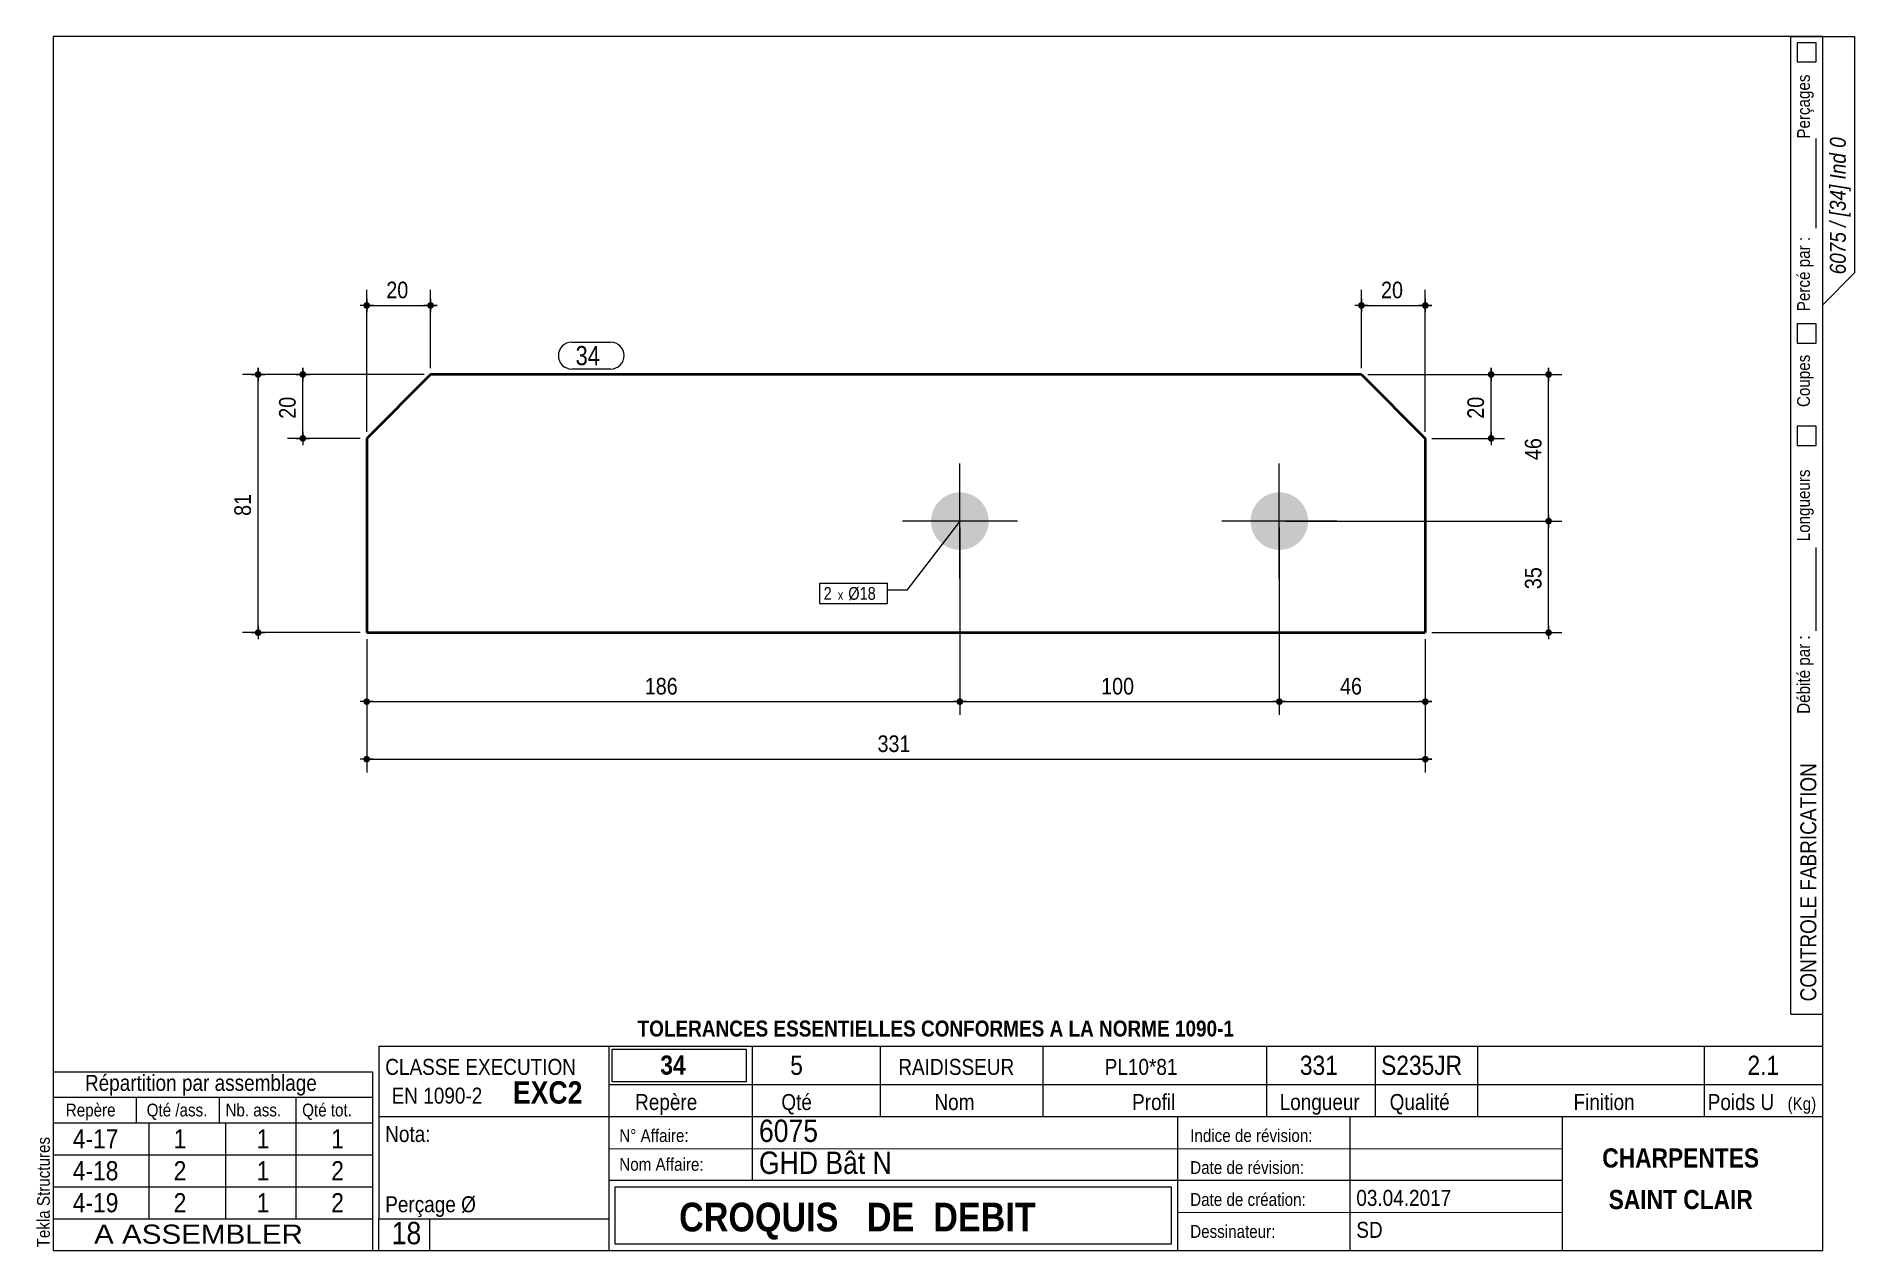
# Model space of a CAD drawing. Header units: millimetres. Extents: x 2 to 287, y 5 to 195.
import ezdxf

# ---------------------------------------------------------------- set-up
doc = ezdxf.new("R2010")
doc.units = ezdxf.units.MM
for name, color, linetype, lineweight in [('Autre type objet', 1, 'Continuous', 0), ('Boulon', 7, 'Continuous', 0), ('Cotation', 7, 'Continuous', 0), ('Désignation boulon', 3, 'Continuous', 0), ('Feuille dessin', 5, 'Continuous', 0), ('Piece', 2, 'Continuous', 0), ('Repère pièce', 3, 'Continuous', 0)]:
    doc.layers.add(name, color=color, linetype=linetype, lineweight=lineweight)
doc.styles.add('ARIAL', font='ARIAL.TTF')
doc.styles.add('ARIAL_BOLD', font='ARIALBD.TTF')
doc.styles.add('ARIAL_ITALIC', font='ARIALI.TTF')
doc.styles.add('ARIAL_NARROW', font='ARIAL.TTF')
doc.styles.add('COMIC_SANS_MS', font='COMIC.TTF')

# ---------------------------------------------------------------- blocks, each defined once
blk = doc.blocks.new('*A1')
at = {"layer": 'Boulon'}
for points in [[(147.01, 123.65), (147.06, 123.65), (147.12, 123.65), (147.17, 123.64), (147.23, 123.64), (147.28, 123.64), (147.34, 123.63), (147.39, 123.63), (147.45, 123.62), (147.5, 123.62), (147.56, 123.61), (147.61, 123.6), (147.66, 123.59), (147.72, 123.58), (147.77, 123.57), (147.83, 123.56), (147.88, 123.55), (147.94, 123.54), (147.99, 123.53), (148.04, 123.51), (148.1, 123.5), (148.15, 123.49), (148.2, 123.47), (148.26, 123.46), (148.31, 123.44), (148.36, 123.42), (148.41, 123.4), (148.47, 123.39), (148.52, 123.37), (148.57, 123.35), (148.62, 123.33), (148.67, 123.31), (148.72, 123.29), (148.77, 123.26), (148.82, 123.24), (148.87, 123.22), (148.92, 123.19), (148.97, 123.17), (149.02, 123.14), (149.07, 123.12), (149.12, 123.09), (149.17, 123.06), (149.22, 123.04), (149.26, 123.01), (149.31, 122.98), (149.36, 122.95), (149.4, 122.92), (149.45, 122.89), (149.5, 122.86), (149.54, 122.83), (149.59, 122.8), (149.63, 122.76), (149.67, 122.73), (149.72, 122.7), (149.76, 122.66), (149.8, 122.63), (149.85, 122.59), (149.89, 122.56), (149.93, 122.52), (149.97, 122.48), (150.01, 122.45), (150.05, 122.41), (150.09, 122.37), (150.13, 122.33), (150.17, 122.29), (150.21, 122.25), (150.25, 122.21), (150.28, 122.17), (150.32, 122.13), (150.36, 122.09), (150.39, 122.05), (150.43, 122), (150.46, 121.96), (150.5, 121.92), (150.53, 121.87), (150.56, 121.83), (150.6, 121.79), (150.63, 121.74), (150.66, 121.69), (150.69, 121.65), (150.72, 121.6), (150.75, 121.56), (150.78, 121.51), (150.81, 121.46), (150.84, 121.42), (150.87, 121.37), (150.89, 121.32), (150.92, 121.27), (150.94, 121.22), (150.97, 121.17), (150.99, 121.12), (151.02, 121.07), (151.04, 121.02), (151.06, 120.97), (151.09, 120.92), (151.11, 120.87), (151.13, 120.82), (151.15, 120.77), (151.17, 120.72), (151.19, 120.67), (151.21, 120.61), (151.22, 120.56), (151.24, 120.51), (151.26, 120.46), (151.27, 120.4), (151.29, 120.35), (151.3, 120.3), (151.32, 120.24), (151.33, 120.19), (151.34, 120.14), (151.35, 120.08), (151.36, 120.03), (151.37, 119.97), (151.38, 119.92), (151.39, 119.86), (151.4, 119.81), (151.41, 119.75), (151.42, 119.7), (151.42, 119.65), (151.43, 119.59), (151.43, 119.54), (151.44, 119.48), (151.44, 119.43), (151.44, 119.37), (151.45, 119.31), (151.45, 119.26), (151.45, 119.2), (151.45, 119.15), (151.45, 119.09), (151.45, 119.04), (151.45, 118.98), (151.44, 118.93), (151.44, 118.87), (151.44, 118.82), (151.43, 118.76), (151.43, 118.71), (151.42, 118.65), (151.42, 118.6), (151.41, 118.54), (151.4, 118.49), (151.39, 118.43), (151.38, 118.38), (151.37, 118.33), (151.36, 118.27), (151.35, 118.22), (151.34, 118.16), (151.33, 118.11), (151.32, 118.06), (151.3, 118), (151.29, 117.95), (151.27, 117.9), (151.26, 117.84), (151.24, 117.79), (151.22, 117.74), (151.21, 117.69), (151.19, 117.63), (151.17, 117.58), (151.15, 117.53), (151.13, 117.48), (151.11, 117.43), (151.09, 117.38), (151.06, 117.33), (151.04, 117.28), (151.02, 117.23), (150.99, 117.18), (150.97, 117.13), (150.94, 117.08), (150.92, 117.03), (150.89, 116.98), (150.87, 116.93), (150.84, 116.88), (150.81, 116.84), (150.78, 116.79), (150.75, 116.74), (150.72, 116.7), (150.69, 116.65), (150.66, 116.6), (150.63, 116.56), (150.6, 116.51), (150.56, 116.47), (150.53, 116.42), (150.5, 116.38), (150.46, 116.34), (150.43, 116.29), (150.39, 116.25), (150.36, 116.21), (150.32, 116.17), (150.28, 116.13), (150.25, 116.09), (150.21, 116.05), (150.17, 116.01), (150.13, 115.97), (150.09, 115.93), (150.05, 115.89), (150.01, 115.85), (149.97, 115.81), (149.93, 115.78), (149.89, 115.74), (149.85, 115.71), (149.8, 115.67), (149.76, 115.64), (149.72, 115.6), (149.67, 115.57), (149.63, 115.53), (149.59, 115.5), (149.54, 115.47), (149.5, 115.44), (149.45, 115.41), (149.4, 115.38), (149.36, 115.35), (149.31, 115.32), (149.26, 115.29), (149.22, 115.26), (149.17, 115.23), (149.12, 115.21), (149.07, 115.18), (149.02, 115.15), (148.97, 115.13), (148.92, 115.11), (148.87, 115.08), (148.82, 115.06), (148.77, 115.04), (148.72, 115.01), (148.67, 114.99), (148.62, 114.97), (148.57, 114.95), (148.52, 114.93), (148.47, 114.91), (148.41, 114.89), (148.36, 114.88), (148.31, 114.86), (148.26, 114.84), (148.2, 114.83), (148.15, 114.81), (148.1, 114.8), (148.04, 114.78), (147.99, 114.77), (147.94, 114.76), (147.88, 114.75), (147.83, 114.74), (147.77, 114.73), (147.72, 114.72), (147.66, 114.71), (147.61, 114.7), (147.56, 114.69), (147.5, 114.68), (147.45, 114.68), (147.39, 114.67), (147.34, 114.67), (147.28, 114.66), (147.23, 114.66), (147.17, 114.65), (147.12, 114.65), (147.06, 114.65), (147.01, 114.65), (146.95, 114.65), (146.89, 114.65), (146.84, 114.65), (146.78, 114.65), (146.73, 114.65), (146.67, 114.66), (146.62, 114.66), (146.56, 114.67), (146.51, 114.67), (146.45, 114.68), (146.4, 114.68), (146.34, 114.69), (146.29, 114.7), (146.24, 114.71), (146.18, 114.72), (146.13, 114.73), (146.07, 114.74), (146.02, 114.75), (145.96, 114.76), (145.91, 114.77), (145.86, 114.78), (145.8, 114.8), (145.75, 114.81), (145.7, 114.83), (145.64, 114.84), (145.59, 114.86), (145.54, 114.88), (145.49, 114.89), (145.43, 114.91), (145.38, 114.93), (145.33, 114.95), (145.28, 114.97), (145.23, 114.99), (145.18, 115.01), (145.13, 115.04), (145.08, 115.06), (145.03, 115.08), (144.98, 115.11), (144.93, 115.13), (144.88, 115.15), (144.83, 115.18), (144.78, 115.21), (144.73, 115.23), (144.68, 115.26), (144.64, 115.29), (144.59, 115.32), (144.54, 115.35), (144.5, 115.38), (144.45, 115.41), (144.4, 115.44), (144.36, 115.47), (144.31, 115.5), (144.27, 115.53), (144.23, 115.57), (144.18, 115.6), (144.14, 115.64), (144.1, 115.67), (144.05, 115.71), (144.01, 115.74), (143.97, 115.78), (143.93, 115.81), (143.89, 115.85), (143.85, 115.89), (143.81, 115.93), (143.77, 115.97), (143.73, 116.01), (143.69, 116.05), (143.65, 116.09), (143.62, 116.13), (143.58, 116.17), (143.54, 116.21), (143.51, 116.25), (143.47, 116.29), (143.44, 116.34), (143.4, 116.38), (143.37, 116.42), (143.34, 116.47), (143.3, 116.51), (143.27, 116.56), (143.24, 116.6), (143.21, 116.65), (143.18, 116.7), (143.15, 116.74), (143.12, 116.79), (143.09, 116.84), (143.06, 116.88), (143.03, 116.93), (143.01, 116.98), (142.98, 117.03), (142.96, 117.08), (142.93, 117.13), (142.91, 117.18), (142.88, 117.23), (142.86, 117.28), (142.84, 117.33), (142.81, 117.38), (142.79, 117.43), (142.77, 117.48), (142.75, 117.53), (142.73, 117.58), (142.71, 117.63), (142.69, 117.69), (142.68, 117.74), (142.66, 117.79), (142.64, 117.84), (142.63, 117.9), (142.61, 117.95), (142.6, 118), (142.58, 118.06), (142.57, 118.11), (142.56, 118.16), (142.55, 118.22), (142.54, 118.27), (142.53, 118.33), (142.52, 118.38), (142.51, 118.43), (142.5, 118.49), (142.49, 118.54), (142.48, 118.6), (142.48, 118.65), (142.47, 118.71), (142.47, 118.76), (142.46, 118.82), (142.46, 118.87), (142.46, 118.93), (142.45, 118.98), (142.45, 119.04), (142.45, 119.09), (142.45, 119.15), (142.45, 119.2), (142.45, 119.26), (142.45, 119.31), (142.46, 119.37), (142.46, 119.43), (142.46, 119.48), (142.47, 119.54), (142.47, 119.59), (142.48, 119.65), (142.48, 119.7), (142.49, 119.75), (142.5, 119.81), (142.51, 119.86), (142.52, 119.92), (142.53, 119.97), (142.54, 120.03), (142.55, 120.08), (142.56, 120.14), (142.57, 120.19), (142.58, 120.24), (142.6, 120.3), (142.61, 120.35), (142.63, 120.4), (142.64, 120.46), (142.66, 120.51), (142.68, 120.56), (142.69, 120.61), (142.71, 120.67), (142.73, 120.72), (142.75, 120.77), (142.77, 120.82), (142.79, 120.87), (142.81, 120.92), (142.84, 120.97), (142.86, 121.02), (142.88, 121.07), (142.91, 121.12), (142.93, 121.17), (142.96, 121.22), (142.98, 121.27), (143.01, 121.32), (143.03, 121.37), (143.06, 121.42), (143.09, 121.46), (143.12, 121.51), (143.15, 121.56), (143.18, 121.6), (143.21, 121.65), (143.24, 121.69), (143.27, 121.74), (143.3, 121.79), (143.34, 121.83), (143.37, 121.87), (143.4, 121.92), (143.44, 121.96), (143.47, 122), (143.51, 122.05), (143.54, 122.09), (143.58, 122.13), (143.62, 122.17), (143.65, 122.21), (143.69, 122.25), (143.73, 122.29), (143.77, 122.33), (143.81, 122.37), (143.85, 122.41), (143.89, 122.45), (143.93, 122.48), (143.97, 122.52), (144.01, 122.56), (144.05, 122.59), (144.1, 122.63), (144.14, 122.66), (144.18, 122.7), (144.23, 122.73), (144.27, 122.76), (144.31, 122.8), (144.36, 122.83), (144.4, 122.86), (144.45, 122.89), (144.5, 122.92), (144.54, 122.95), (144.59, 122.98), (144.64, 123.01), (144.68, 123.04), (144.73, 123.06), (144.78, 123.09), (144.83, 123.12), (144.88, 123.14), (144.93, 123.17), (144.98, 123.19), (145.03, 123.22), (145.08, 123.24), (145.13, 123.26), (145.18, 123.29), (145.23, 123.31), (145.28, 123.33), (145.33, 123.35), (145.38, 123.37), (145.43, 123.39), (145.49, 123.4), (145.54, 123.42), (145.59, 123.44), (145.64, 123.46), (145.7, 123.47), (145.75, 123.49), (145.8, 123.5), (145.86, 123.51), (145.91, 123.53), (145.96, 123.54), (146.02, 123.55), (146.07, 123.56), (146.13, 123.57), (146.18, 123.58), (146.24, 123.59), (146.29, 123.6), (146.34, 123.61), (146.4, 123.62), (146.45, 123.62), (146.51, 123.63), (146.56, 123.63), (146.62, 123.64), (146.67, 123.64), (146.73, 123.64), (146.78, 123.65), (146.84, 123.65), (146.89, 123.65), (146.95, 123.65)], [(197.01, 123.65), (197.06, 123.65), (197.12, 123.65), (197.17, 123.64), (197.23, 123.64), (197.28, 123.64), (197.34, 123.63), (197.39, 123.63), (197.45, 123.62), (197.5, 123.62), (197.56, 123.61), (197.61, 123.6), (197.66, 123.59), (197.72, 123.58), (197.77, 123.57), (197.83, 123.56), (197.88, 123.55), (197.94, 123.54), (197.99, 123.53), (198.04, 123.51), (198.1, 123.5), (198.15, 123.49), (198.2, 123.47), (198.26, 123.46), (198.31, 123.44), (198.36, 123.42), (198.41, 123.4), (198.47, 123.39), (198.52, 123.37), (198.57, 123.35), (198.62, 123.33), (198.67, 123.31), (198.72, 123.29), (198.77, 123.26), (198.82, 123.24), (198.87, 123.22), (198.92, 123.19), (198.97, 123.17), (199.02, 123.14), (199.07, 123.12), (199.12, 123.09), (199.17, 123.06), (199.22, 123.04), (199.26, 123.01), (199.31, 122.98), (199.36, 122.95), (199.4, 122.92), (199.45, 122.89), (199.5, 122.86), (199.54, 122.83), (199.59, 122.8), (199.63, 122.76), (199.67, 122.73), (199.72, 122.7), (199.76, 122.66), (199.8, 122.63), (199.85, 122.59), (199.89, 122.56), (199.93, 122.52), (199.97, 122.48), (200.01, 122.45), (200.05, 122.41), (200.09, 122.37), (200.13, 122.33), (200.17, 122.29), (200.21, 122.25), (200.25, 122.21), (200.28, 122.17), (200.32, 122.13), (200.36, 122.09), (200.39, 122.05), (200.43, 122), (200.46, 121.96), (200.5, 121.92), (200.53, 121.87), (200.56, 121.83), (200.6, 121.79), (200.63, 121.74), (200.66, 121.69), (200.69, 121.65), (200.72, 121.6), (200.75, 121.56), (200.78, 121.51), (200.81, 121.46), (200.84, 121.42), (200.87, 121.37), (200.89, 121.32), (200.92, 121.27), (200.94, 121.22), (200.97, 121.17), (200.99, 121.12), (201.02, 121.07), (201.04, 121.02), (201.06, 120.97), (201.09, 120.92), (201.11, 120.87), (201.13, 120.82), (201.15, 120.77), (201.17, 120.72), (201.19, 120.67), (201.21, 120.61), (201.22, 120.56), (201.24, 120.51), (201.26, 120.46), (201.27, 120.4), (201.29, 120.35), (201.3, 120.3), (201.32, 120.24), (201.33, 120.19), (201.34, 120.14), (201.35, 120.08), (201.36, 120.03), (201.37, 119.97), (201.38, 119.92), (201.39, 119.86), (201.4, 119.81), (201.41, 119.75), (201.42, 119.7), (201.42, 119.65), (201.43, 119.59), (201.43, 119.54), (201.44, 119.48), (201.44, 119.43), (201.44, 119.37), (201.45, 119.31), (201.45, 119.26), (201.45, 119.2), (201.45, 119.15), (201.45, 119.09), (201.45, 119.04), (201.45, 118.98), (201.44, 118.93), (201.44, 118.87), (201.44, 118.82), (201.43, 118.76), (201.43, 118.71), (201.42, 118.65), (201.42, 118.6), (201.41, 118.54), (201.4, 118.49), (201.39, 118.43), (201.38, 118.38), (201.37, 118.33), (201.36, 118.27), (201.35, 118.22), (201.34, 118.16), (201.33, 118.11), (201.32, 118.06), (201.3, 118), (201.29, 117.95), (201.27, 117.9), (201.26, 117.84), (201.24, 117.79), (201.22, 117.74), (201.21, 117.69), (201.19, 117.63), (201.17, 117.58), (201.15, 117.53), (201.13, 117.48), (201.11, 117.43), (201.09, 117.38), (201.06, 117.33), (201.04, 117.28), (201.02, 117.23), (200.99, 117.18), (200.97, 117.13), (200.94, 117.08), (200.92, 117.03), (200.89, 116.98), (200.87, 116.93), (200.84, 116.88), (200.81, 116.84), (200.78, 116.79), (200.75, 116.74), (200.72, 116.7), (200.69, 116.65), (200.66, 116.6), (200.63, 116.56), (200.6, 116.51), (200.56, 116.47), (200.53, 116.42), (200.5, 116.38), (200.46, 116.34), (200.43, 116.29), (200.39, 116.25), (200.36, 116.21), (200.32, 116.17), (200.28, 116.13), (200.25, 116.09), (200.21, 116.05), (200.17, 116.01), (200.13, 115.97), (200.09, 115.93), (200.05, 115.89), (200.01, 115.85), (199.97, 115.81), (199.93, 115.78), (199.89, 115.74), (199.85, 115.71), (199.8, 115.67), (199.76, 115.64), (199.72, 115.6), (199.67, 115.57), (199.63, 115.53), (199.59, 115.5), (199.54, 115.47), (199.5, 115.44), (199.45, 115.41), (199.4, 115.38), (199.36, 115.35), (199.31, 115.32), (199.26, 115.29), (199.22, 115.26), (199.17, 115.23), (199.12, 115.21), (199.07, 115.18), (199.02, 115.15), (198.97, 115.13), (198.92, 115.11), (198.87, 115.08), (198.82, 115.06), (198.77, 115.04), (198.72, 115.01), (198.67, 114.99), (198.62, 114.97), (198.57, 114.95), (198.52, 114.93), (198.47, 114.91), (198.41, 114.89), (198.36, 114.88), (198.31, 114.86), (198.26, 114.84), (198.2, 114.83), (198.15, 114.81), (198.1, 114.8), (198.04, 114.78), (197.99, 114.77), (197.94, 114.76), (197.88, 114.75), (197.83, 114.74), (197.77, 114.73), (197.72, 114.72), (197.66, 114.71), (197.61, 114.7), (197.56, 114.69), (197.5, 114.68), (197.45, 114.68), (197.39, 114.67), (197.34, 114.67), (197.28, 114.66), (197.23, 114.66), (197.17, 114.65), (197.12, 114.65), (197.06, 114.65), (197.01, 114.65), (196.95, 114.65), (196.89, 114.65), (196.84, 114.65), (196.78, 114.65), (196.73, 114.65), (196.67, 114.66), (196.62, 114.66), (196.56, 114.67), (196.51, 114.67), (196.45, 114.68), (196.4, 114.68), (196.34, 114.69), (196.29, 114.7), (196.24, 114.71), (196.18, 114.72), (196.13, 114.73), (196.07, 114.74), (196.02, 114.75), (195.96, 114.76), (195.91, 114.77), (195.86, 114.78), (195.8, 114.8), (195.75, 114.81), (195.7, 114.83), (195.64, 114.84), (195.59, 114.86), (195.54, 114.88), (195.49, 114.89), (195.43, 114.91), (195.38, 114.93), (195.33, 114.95), (195.28, 114.97), (195.23, 114.99), (195.18, 115.01), (195.13, 115.04), (195.08, 115.06), (195.03, 115.08), (194.98, 115.11), (194.93, 115.13), (194.88, 115.15), (194.83, 115.18), (194.78, 115.21), (194.73, 115.23), (194.68, 115.26), (194.64, 115.29), (194.59, 115.32), (194.54, 115.35), (194.5, 115.38), (194.45, 115.41), (194.4, 115.44), (194.36, 115.47), (194.31, 115.5), (194.27, 115.53), (194.23, 115.57), (194.18, 115.6), (194.14, 115.64), (194.1, 115.67), (194.05, 115.71), (194.01, 115.74), (193.97, 115.78), (193.93, 115.81), (193.89, 115.85), (193.85, 115.89), (193.81, 115.93), (193.77, 115.97), (193.73, 116.01), (193.69, 116.05), (193.65, 116.09), (193.62, 116.13), (193.58, 116.17), (193.54, 116.21), (193.51, 116.25), (193.47, 116.29), (193.44, 116.34), (193.4, 116.38), (193.37, 116.42), (193.34, 116.47), (193.3, 116.51), (193.27, 116.56), (193.24, 116.6), (193.21, 116.65), (193.18, 116.7), (193.15, 116.74), (193.12, 116.79), (193.09, 116.84), (193.06, 116.88), (193.03, 116.93), (193.01, 116.98), (192.98, 117.03), (192.96, 117.08), (192.93, 117.13), (192.91, 117.18), (192.88, 117.23), (192.86, 117.28), (192.84, 117.33), (192.81, 117.38), (192.79, 117.43), (192.77, 117.48), (192.75, 117.53), (192.73, 117.58), (192.71, 117.63), (192.69, 117.69), (192.68, 117.74), (192.66, 117.79), (192.64, 117.84), (192.63, 117.9), (192.61, 117.95), (192.6, 118), (192.58, 118.06), (192.57, 118.11), (192.56, 118.16), (192.55, 118.22), (192.54, 118.27), (192.53, 118.33), (192.52, 118.38), (192.51, 118.43), (192.5, 118.49), (192.49, 118.54), (192.48, 118.6), (192.48, 118.65), (192.47, 118.71), (192.47, 118.76), (192.46, 118.82), (192.46, 118.87), (192.46, 118.93), (192.45, 118.98), (192.45, 119.04), (192.45, 119.09), (192.45, 119.15), (192.45, 119.2), (192.45, 119.26), (192.45, 119.31), (192.46, 119.37), (192.46, 119.43), (192.46, 119.48), (192.47, 119.54), (192.47, 119.59), (192.48, 119.65), (192.48, 119.7), (192.49, 119.75), (192.5, 119.81), (192.51, 119.86), (192.52, 119.92), (192.53, 119.97), (192.54, 120.03), (192.55, 120.08), (192.56, 120.14), (192.57, 120.19), (192.58, 120.24), (192.6, 120.3), (192.61, 120.35), (192.63, 120.4), (192.64, 120.46), (192.66, 120.51), (192.68, 120.56), (192.69, 120.61), (192.71, 120.67), (192.73, 120.72), (192.75, 120.77), (192.77, 120.82), (192.79, 120.87), (192.81, 120.92), (192.84, 120.97), (192.86, 121.02), (192.88, 121.07), (192.91, 121.12), (192.93, 121.17), (192.96, 121.22), (192.98, 121.27), (193.01, 121.32), (193.03, 121.37), (193.06, 121.42), (193.09, 121.46), (193.12, 121.51), (193.15, 121.56), (193.18, 121.6), (193.21, 121.65), (193.24, 121.69), (193.27, 121.74), (193.3, 121.79), (193.34, 121.83), (193.37, 121.87), (193.4, 121.92), (193.44, 121.96), (193.47, 122), (193.51, 122.05), (193.54, 122.09), (193.58, 122.13), (193.62, 122.17), (193.65, 122.21), (193.69, 122.25), (193.73, 122.29), (193.77, 122.33), (193.81, 122.37), (193.85, 122.41), (193.89, 122.45), (193.93, 122.48), (193.97, 122.52), (194.01, 122.56), (194.05, 122.59), (194.1, 122.63), (194.14, 122.66), (194.18, 122.7), (194.23, 122.73), (194.27, 122.76), (194.31, 122.8), (194.36, 122.83), (194.4, 122.86), (194.45, 122.89), (194.5, 122.92), (194.54, 122.95), (194.59, 122.98), (194.64, 123.01), (194.68, 123.04), (194.73, 123.06), (194.78, 123.09), (194.83, 123.12), (194.88, 123.14), (194.93, 123.17), (194.98, 123.19), (195.03, 123.22), (195.08, 123.24), (195.13, 123.26), (195.18, 123.29), (195.23, 123.31), (195.28, 123.33), (195.33, 123.35), (195.38, 123.37), (195.43, 123.39), (195.49, 123.4), (195.54, 123.42), (195.59, 123.44), (195.64, 123.46), (195.7, 123.47), (195.75, 123.49), (195.8, 123.5), (195.86, 123.51), (195.91, 123.53), (195.96, 123.54), (196.02, 123.55), (196.07, 123.56), (196.13, 123.57), (196.18, 123.58), (196.24, 123.59), (196.29, 123.6), (196.34, 123.61), (196.4, 123.62), (196.45, 123.62), (196.51, 123.63), (196.56, 123.63), (196.62, 123.64), (196.67, 123.64), (196.73, 123.64), (196.78, 123.65), (196.84, 123.65), (196.89, 123.65), (196.95, 123.65)]]:
    blk.add_hatch(color=256, dxfattribs=at).paths.add_polyline_path(points, flags=17)
at = {"layer": 'Boulon', "linetype": 'Continuous', "lineweight": 0}
for p, q in [((146.95, 110.15), (146.95, 128.15)), ((196.95, 110.15), (196.95, 128.15)), ((155.95, 119.15), (137.95, 119.15)), ((205.95, 119.15), (187.95, 119.15))]:
    blk.add_line(p, q, dxfattribs=at)
blk = doc.blocks.new('*A2')
at = {"layer": 'Piece', "color": 2, "linetype": 'Continuous', "lineweight": 40}
for p, q in [((64.1, 142.100001), (54.1, 132.100001)), ((209.799997, 142.100001), (64.1, 142.100001)), ((209.799997, 142.100001), (219.799997, 132.100001)), ((54.1, 132.100001), (54.1, 101.699999)), ((219.799997, 132.100001), (219.799997, 101.699999)), ((54.1, 101.699999), (219.799997, 101.699999))]:
    blk.add_line(p, q, dxfattribs=at)
blk = doc.blocks.new('*A3')
at = {"layer": 'Feuille dessin', "linetype": 'Continuous', "lineweight": 0}
for p, q in [((282, 195), (5, 195)), ((5, 195), (5, 5)), ((282, 5), (282, 195)), ((5, 5), (282, 5))]:
    blk.add_line(p, q, dxfattribs=at)
at = {"layer": 'Feuille dessin', "style": 'ARIAL', "width": 0.85}
blk.add_text('Tekla Structures', height=2, rotation=90, dxfattribs=at).set_placement((4.5, 5.5))
blk = doc.blocks.new('*A4')
at = {"layer": 'Autre type objet', "linetype": 'Continuous', "lineweight": 0}
for p, q in [((56, 37), (92, 37)), ((56, 37), (56, 10)), ((92, 37), (92, 10)), ((56, 26), (92, 26)), ((56, 10), (92, 10)), ((56, 5), (56, 10)), ((64, 5), (64, 10)), ((56, 5), (64, 5))]:
    blk.add_line(p, q, dxfattribs=at)
at = {"layer": 'Autre type objet', "width": 0.85}
for s, height, style, p in [('CLASSE EXECUTION', 2.5, 'ARIAL', (57, 32.5)), ('EXC2', 3.5, 'ARIAL_BOLD', (77, 28)), ('EN 1090-2', 2.5, 'ARIAL', (58, 28)), ('Nota:', 2.5, 'ARIAL', (57, 22)), ('Perçage Ø', 2.5, 'ARIAL', (57, 11)), ('18', 3.5, 'ARIAL_NARROW', (58.014234, 6))]:
    blk.add_text(s, height=height, dxfattribs=dict(at, style=style)).set_placement(p)
blk = doc.blocks.new('*A5')
at = {"layer": 'Autre type objet', "linetype": 'Continuous', "lineweight": 0}
for p, q in [((5, 33), (55, 33)), ((5, 33), (5, 25)), ((55, 33), (55, 25)), ((5, 29), (55, 29)), ((18, 29), (18, 25)), ((31, 29), (31, 25)), ((43, 29), (43, 25)), ((5, 25), (55, 25)), ((5, 25), (5, 20)), ((20, 25), (20, 20)), ((32, 25), (32, 20)), ((43, 25), (43, 20)), ((55, 25), (55, 20)), ((5, 20), (55, 20)), ((5, 20), (5, 15)), ((20, 20), (20, 15)), ((32, 20), (32, 15)), ((43, 20), (43, 15)), ((55, 20), (55, 15)), ((5, 15), (55, 15)), ((5, 15), (5, 10)), ((20, 15), (20, 10)), ((32, 15), (32, 10)), ((43, 15), (43, 10)), ((55, 15), (55, 10)), ((5, 10), (55, 10))]:
    blk.add_line(p, q, dxfattribs=at)
at = {"layer": 'Autre type objet', "style": 'ARIAL', "width": 0.85}
for s, height, p in [('Répartition par assemblage', 2.5, (10, 30)), ('Repère', 2, (7, 26)), ('Qté /ass.', 2, (19.663086, 26)), ('Nb. ass.', 2, (32, 26)), ('Qté tot.', 2, (44, 26)), ('4-17', 3, (8.103027, 21)), ('1', 3, (23.885986, 21)), ('1', 3, (36.889404, 21)), ('1', 3, (48.551514, 21)), ('4-18', 3, (8.103027, 16)), ('2', 3, (23.885986, 16)), ('1', 3, (36.889404, 16)), ('2', 3, (48.551514, 16)), ('4-19', 3, (8.103027, 11)), ('2', 3, (23.885986, 11)), ('1', 3, (36.889404, 11)), ('2', 3, (48.551514, 11))]:
    blk.add_text(s, height=height, dxfattribs=at).set_placement(p)
blk = doc.blocks.new('*A6')
at = {"layer": 'Autre type objet', "linetype": 'Continuous', "lineweight": 0}
for p, q in [((277, 42), (277, 195)), ((277, 195), (287, 195)), ((278, 194), (278, 191)), ((281, 194), (278, 194)), ((281, 191), (281, 194)), ((282, 42), (282, 195)), ((287, 195), (287, 158)), ((278, 191), (281, 191)), ((281, 165), (281, 179)), ((287, 158), (282, 153)), ((278, 150), (278, 147)), ((281, 150), (278, 150)), ((281, 147), (281, 150)), ((278, 147), (281, 147)), ((278, 134), (278, 131)), ((281, 134), (278, 134)), ((281, 131), (281, 134)), ((278, 131), (281, 131)), ((281, 102), (281, 115)), ((277, 42), (282, 42))]:
    blk.add_line(p, q, dxfattribs=at)
at = {"layer": 'Autre type objet', "width": 0.85}
for s, height, style, p in [('Perçages', 2, 'ARIAL', (280, 179)), ('6075 / [34] Ind 0', 2.5, 'ARIAL_ITALIC', (285.619109, 157.760245)), ('Percé par :', 2, 'ARIAL', (280, 152)), ('Coupes', 2, 'ARIAL', (280, 137)), ('Longueurs', 2, 'ARIAL', (280, 116)), ('Débité par :', 2, 'ARIAL', (280, 89)), ('CONTROLE FABRICATION', 2.5, 'ARIAL', (281, 44))]:
    blk.add_text(s, height=height, rotation=90, dxfattribs=dict(at, style=style)).set_placement(p)
blk = doc.blocks.new('*A7')
at = {"layer": 'Autre type objet', "linetype": 'Continuous', "lineweight": 0}
for p, q in [((92, 37), (282, 37)), ((92, 37), (92, 31)), ((114.5, 31), (114.5, 37)), ((134.5, 31), (134.5, 37)), ((160, 31), (160, 37)), ((195, 31), (195, 37)), ((212, 31), (212, 37)), ((228, 31), (228, 37)), ((263.5, 31), (263.5, 37)), ((282, 31), (282, 37)), ((92.51953, 36.5), (113.5, 36.5)), ((92.51953, 31.394341), (92.51953, 36.5)), ((113.5, 36.5), (113.5, 31.394341)), ((113.5, 31.394341), (92.51953, 31.394341)), ((92, 31), (282, 31)), ((92, 31), (92, 5)), ((114.5, 16), (114.5, 31)), ((134.5, 26), (134.5, 31)), ((160, 26), (160, 31)), ((195, 26), (195, 31)), ((212, 26), (212, 31)), ((228, 26), (228, 31)), ((263.5, 26), (263.5, 31)), ((282, 5), (282, 31)), ((92, 26), (282, 26)), ((181, 26), (181, 5)), ((208, 26), (208, 5)), ((241.262466, 5), (241.262466, 26)), ((92, 21), (241.327069, 20.935451)), ((92, 16), (181, 16)), ((93, 15), (180, 15)), ((93, 6), (93, 15)), ((180, 15), (180, 6)), ((181, 16), (241.297815, 16.021151)), ((181, 11), (241.217807, 10.969512)), ((180, 6), (93, 6)), ((92, 5), (282, 5))]:
    blk.add_line(p, q, dxfattribs=at)
at = {"layer": 'Autre type objet', "width": 0.85}
for s, height, style, p in [('TOLERANCES ESSENTIELLES CONFORMES A LA NORME 1090-1', 2.5, 'ARIAL_BOLD', (96.5, 38.5)), ('34', 3, 'ARIAL_BOLD', (100.064045, 32.540141)), ('5', 3, 'ARIAL', (120.389893, 32.5)), ('RAIDISSEUR', 2.5, 'ARIAL', (137.30835, 32.5)), ('PL10*81', 2.5, 'ARIAL', (169.61084, 32.5)), ('331', 3, 'ARIAL', (200.165771, 32.5)), ('S235JR', 3, 'ARIAL', (212.880127, 32.5)), ('2.1', 3, 'ARIAL', (270.222412, 32.5)), ('Repère', 2.5, 'ARIAL', (96.112978, 27)), ('Qté', 2.5, 'ARIAL', (119, 27)), ('Nom', 2.5, 'ARIAL', (142.961426, 27)), ('Profil', 2.5, 'ARIAL', (173.903564, 27)), ('Longueur', 2.5, 'ARIAL', (197, 27)), ('Qualité', 2.5, 'ARIAL', (214.218018, 27)), ('Finition', 2.5, 'ARIAL', (243, 27)), ('Poids U', 2.5, 'ARIAL', (264, 27)), ('(Kg)', 2, 'ARIAL', (276.5, 27)), ('N° Affaire:', 2, 'ARIAL', (93.640566, 22)), ('6075', 3.5, 'ARIAL', (115.5, 22)), ('Indice de révision:', 2, 'ARIAL', (183, 22)), ('GHD Bât N', 3.5, 'ARIAL', (115.5, 17)), ('CHARPENTES', 3, 'ARIAL_BOLD', (247.5, 18)), ('Nom Affaire:', 2, 'ARIAL', (93.640566, 17.5)), ('Date de révision:', 2, 'ARIAL', (183, 17)), ('03.04.2017', 2.5, 'ARIAL', (209, 12)), ('SAINT CLAIR', 3, 'ARIAL_BOLD', (248.5, 11.5)), ('CROQUIS   DE  DEBIT', 4.5, 'ARIAL_BOLD', (103, 8)), ('Date de création:', 2, 'ARIAL', (183, 12)), ('Dessinateur:', 2, 'ARIAL', (183, 7)), ('SD', 2.5, 'ARIAL', (209, 7))]:
    blk.add_text(s, height=height, dxfattribs=dict(at, style=style)).set_placement(p)
blk = doc.blocks.new('*A8')
at = {"layer": 'Autre type objet', "linetype": 'Continuous', "lineweight": 0}
for p, q in [((5, 10), (55, 10)), ((5, 10), (5, 5)), ((55, 10), (55, 5)), ((5, 5), (55, 5))]:
    blk.add_line(p, q, dxfattribs=at)
at = {"layer": 'Autre type objet', "style": 'ARIAL', "width": 1.105}
blk.add_text('A ASSEMBLER', height=3, dxfattribs=at).set_placement((11.423651, 6.073465))
blk = doc.blocks.new('*A9')
at = {"layer": 'Cotation'}
for points in [[(239.07, 118.63), (239.05, 118.63), (239.02, 118.63), (239, 118.64), (238.97, 118.64), (238.95, 118.65), (238.92, 118.66), (238.9, 118.67), (238.88, 118.68), (238.85, 118.69), (238.83, 118.7), (238.81, 118.71), (238.79, 118.73), (238.77, 118.75), (238.75, 118.76), (238.73, 118.78), (238.71, 118.8), (238.7, 118.82), (238.68, 118.84), (238.67, 118.86), (238.65, 118.88), (238.64, 118.9), (238.63, 118.92), (238.62, 118.95), (238.61, 118.97), (238.6, 119), (238.6, 119.02), (238.59, 119.05), (238.59, 119.07), (238.58, 119.1), (238.58, 119.12), (238.58, 119.15), (238.58, 119.17), (238.58, 119.2), (238.59, 119.22), (238.59, 119.25), (238.6, 119.27), (238.6, 119.3), (238.61, 119.32), (238.62, 119.35), (238.63, 119.37), (238.64, 119.39), (238.65, 119.41), (238.67, 119.44), (238.68, 119.46), (238.7, 119.48), (238.71, 119.5), (238.73, 119.51), (238.75, 119.53), (238.77, 119.55), (238.79, 119.56), (238.81, 119.58), (238.83, 119.59), (238.85, 119.61), (238.88, 119.62), (238.9, 119.63), (238.92, 119.64), (238.95, 119.64), (238.97, 119.65), (239, 119.66), (239.02, 119.66), (239.05, 119.66), (239.07, 119.67), (239.1, 119.67), (239.13, 119.67), (239.15, 119.66), (239.18, 119.66), (239.2, 119.66), (239.23, 119.65), (239.25, 119.64), (239.28, 119.64), (239.3, 119.63), (239.32, 119.62), (239.35, 119.61), (239.37, 119.59), (239.39, 119.58), (239.41, 119.56), (239.43, 119.55), (239.45, 119.53), (239.47, 119.51), (239.49, 119.5), (239.5, 119.48), (239.52, 119.46), (239.53, 119.44), (239.55, 119.41), (239.56, 119.39), (239.57, 119.37), (239.58, 119.35), (239.59, 119.32), (239.6, 119.3), (239.6, 119.27), (239.61, 119.25), (239.61, 119.22), (239.62, 119.2), (239.62, 119.17), (239.62, 119.15), (239.62, 119.12), (239.62, 119.1), (239.61, 119.07), (239.61, 119.05), (239.6, 119.02), (239.6, 119), (239.59, 118.97), (239.58, 118.95), (239.57, 118.92), (239.56, 118.9), (239.55, 118.88), (239.53, 118.86), (239.52, 118.84), (239.5, 118.82), (239.49, 118.8), (239.47, 118.78), (239.45, 118.76), (239.43, 118.75), (239.41, 118.73), (239.39, 118.71), (239.37, 118.7), (239.35, 118.69), (239.32, 118.68), (239.3, 118.67), (239.28, 118.66), (239.25, 118.65), (239.23, 118.64), (239.2, 118.64), (239.18, 118.63), (239.15, 118.63), (239.13, 118.63), (239.1, 118.63)], [(239.07, 101.18), (239.05, 101.18), (239.02, 101.19), (239, 101.19), (238.97, 101.2), (238.95, 101.2), (238.92, 101.21), (238.9, 101.22), (238.88, 101.23), (238.85, 101.24), (238.83, 101.25), (238.81, 101.27), (238.79, 101.28), (238.77, 101.3), (238.75, 101.31), (238.73, 101.33), (238.71, 101.35), (238.7, 101.37), (238.68, 101.39), (238.67, 101.41), (238.65, 101.43), (238.64, 101.45), (238.63, 101.48), (238.62, 101.5), (238.61, 101.52), (238.6, 101.55), (238.6, 101.57), (238.59, 101.6), (238.59, 101.62), (238.58, 101.65), (238.58, 101.67), (238.58, 101.7), (238.58, 101.73), (238.58, 101.75), (238.59, 101.78), (238.59, 101.8), (238.6, 101.83), (238.6, 101.85), (238.61, 101.88), (238.62, 101.9), (238.63, 101.92), (238.64, 101.95), (238.65, 101.97), (238.67, 101.99), (238.68, 102.01), (238.7, 102.03), (238.71, 102.05), (238.73, 102.07), (238.75, 102.09), (238.77, 102.1), (238.79, 102.12), (238.81, 102.13), (238.83, 102.15), (238.85, 102.16), (238.88, 102.17), (238.9, 102.18), (238.92, 102.19), (238.95, 102.2), (238.97, 102.2), (239, 102.21), (239.02, 102.21), (239.05, 102.22), (239.07, 102.22), (239.1, 102.22), (239.13, 102.22), (239.15, 102.22), (239.18, 102.21), (239.2, 102.21), (239.23, 102.2), (239.25, 102.2), (239.28, 102.19), (239.3, 102.18), (239.32, 102.17), (239.35, 102.16), (239.37, 102.15), (239.39, 102.13), (239.41, 102.12), (239.43, 102.1), (239.45, 102.09), (239.47, 102.07), (239.49, 102.05), (239.5, 102.03), (239.52, 102.01), (239.53, 101.99), (239.55, 101.97), (239.56, 101.95), (239.57, 101.92), (239.58, 101.9), (239.59, 101.88), (239.6, 101.85), (239.6, 101.83), (239.61, 101.8), (239.61, 101.78), (239.62, 101.75), (239.62, 101.73), (239.62, 101.7), (239.62, 101.67), (239.62, 101.65), (239.61, 101.62), (239.61, 101.6), (239.6, 101.57), (239.6, 101.55), (239.59, 101.52), (239.58, 101.5), (239.57, 101.48), (239.56, 101.45), (239.55, 101.43), (239.53, 101.41), (239.52, 101.39), (239.5, 101.37), (239.49, 101.35), (239.47, 101.33), (239.45, 101.31), (239.43, 101.3), (239.41, 101.28), (239.39, 101.27), (239.37, 101.25), (239.35, 101.24), (239.32, 101.23), (239.3, 101.22), (239.28, 101.21), (239.25, 101.2), (239.23, 101.2), (239.2, 101.19), (239.18, 101.19), (239.15, 101.18), (239.13, 101.18), (239.1, 101.18)]]:
    blk.add_hatch(color=256, dxfattribs=at).paths.add_polyline_path(points, flags=17)
at = {"layer": 'Cotation', "linetype": 'Continuous', "lineweight": 0}
for p, q in [((239.1, 120.19), (239.1, 118.11)), ((239.1, 119.15), (239.1, 120.19)), ((197.95, 119.15), (241.18, 119.15)), ((238.06, 119.15), (240.14, 119.15)), ((239.1, 101.7), (239.1, 119.15)), ((239.1, 102.74), (239.1, 100.66)), ((220.8, 101.7), (241.18, 101.7)), ((238.06, 101.7), (240.14, 101.7)), ((239.1, 101.7), (239.1, 100.66))]:
    blk.add_line(p, q, dxfattribs=at)
at = {"layer": 'Cotation'}
for p in [(239.1, 119.15), (239.1, 101.7)]:
    blk.add_point(p, dxfattribs=at)
at = {"layer": 'Cotation', "style": 'ARIAL', "width": 0.85}
blk.add_text('35', height=2.6, rotation=90.0002, dxfattribs=at).set_placement((237.98, 108.5))
blk = doc.blocks.new('*A10')
at = {"layer": 'Cotation'}
for points in [[(239.07, 141.58), (239.05, 141.58), (239.02, 141.59), (239, 141.59), (238.97, 141.6), (238.95, 141.6), (238.92, 141.61), (238.9, 141.62), (238.88, 141.63), (238.85, 141.64), (238.83, 141.65), (238.81, 141.67), (238.79, 141.68), (238.77, 141.7), (238.75, 141.71), (238.73, 141.73), (238.71, 141.75), (238.7, 141.77), (238.68, 141.79), (238.67, 141.81), (238.65, 141.83), (238.64, 141.85), (238.63, 141.88), (238.62, 141.9), (238.61, 141.92), (238.6, 141.95), (238.6, 141.97), (238.59, 142), (238.59, 142.02), (238.58, 142.05), (238.58, 142.07), (238.58, 142.1), (238.58, 142.13), (238.58, 142.15), (238.59, 142.18), (238.59, 142.2), (238.6, 142.23), (238.6, 142.25), (238.61, 142.28), (238.62, 142.3), (238.63, 142.32), (238.64, 142.35), (238.65, 142.37), (238.67, 142.39), (238.68, 142.41), (238.7, 142.43), (238.71, 142.45), (238.73, 142.47), (238.75, 142.49), (238.77, 142.5), (238.79, 142.52), (238.81, 142.53), (238.83, 142.55), (238.85, 142.56), (238.88, 142.57), (238.9, 142.58), (238.92, 142.59), (238.95, 142.6), (238.97, 142.6), (239, 142.61), (239.02, 142.61), (239.05, 142.62), (239.07, 142.62), (239.1, 142.62), (239.13, 142.62), (239.15, 142.62), (239.18, 142.61), (239.2, 142.61), (239.23, 142.6), (239.25, 142.6), (239.28, 142.59), (239.3, 142.58), (239.32, 142.57), (239.35, 142.56), (239.37, 142.55), (239.39, 142.53), (239.41, 142.52), (239.43, 142.5), (239.45, 142.49), (239.47, 142.47), (239.49, 142.45), (239.5, 142.43), (239.52, 142.41), (239.53, 142.39), (239.55, 142.37), (239.56, 142.35), (239.57, 142.32), (239.58, 142.3), (239.59, 142.28), (239.6, 142.25), (239.6, 142.23), (239.61, 142.2), (239.61, 142.18), (239.62, 142.15), (239.62, 142.13), (239.62, 142.1), (239.62, 142.07), (239.62, 142.05), (239.61, 142.02), (239.61, 142), (239.6, 141.97), (239.6, 141.95), (239.59, 141.92), (239.58, 141.9), (239.57, 141.88), (239.56, 141.85), (239.55, 141.83), (239.53, 141.81), (239.52, 141.79), (239.5, 141.77), (239.49, 141.75), (239.47, 141.73), (239.45, 141.71), (239.43, 141.7), (239.41, 141.68), (239.39, 141.67), (239.37, 141.65), (239.35, 141.64), (239.32, 141.63), (239.3, 141.62), (239.28, 141.61), (239.25, 141.6), (239.23, 141.6), (239.2, 141.59), (239.18, 141.59), (239.15, 141.58), (239.13, 141.58), (239.1, 141.58)], [(239.07, 118.63), (239.05, 118.63), (239.02, 118.63), (239, 118.64), (238.97, 118.64), (238.95, 118.65), (238.92, 118.66), (238.9, 118.67), (238.88, 118.68), (238.85, 118.69), (238.83, 118.7), (238.81, 118.71), (238.79, 118.73), (238.77, 118.75), (238.75, 118.76), (238.73, 118.78), (238.71, 118.8), (238.7, 118.82), (238.68, 118.84), (238.67, 118.86), (238.65, 118.88), (238.64, 118.9), (238.63, 118.92), (238.62, 118.95), (238.61, 118.97), (238.6, 119), (238.6, 119.02), (238.59, 119.05), (238.59, 119.07), (238.58, 119.1), (238.58, 119.12), (238.58, 119.15), (238.58, 119.17), (238.58, 119.2), (238.59, 119.22), (238.59, 119.25), (238.6, 119.27), (238.6, 119.3), (238.61, 119.32), (238.62, 119.35), (238.63, 119.37), (238.64, 119.39), (238.65, 119.41), (238.67, 119.44), (238.68, 119.46), (238.7, 119.48), (238.71, 119.5), (238.73, 119.51), (238.75, 119.53), (238.77, 119.55), (238.79, 119.56), (238.81, 119.58), (238.83, 119.59), (238.85, 119.61), (238.88, 119.62), (238.9, 119.63), (238.92, 119.64), (238.95, 119.64), (238.97, 119.65), (239, 119.66), (239.02, 119.66), (239.05, 119.66), (239.07, 119.67), (239.1, 119.67), (239.13, 119.67), (239.15, 119.66), (239.18, 119.66), (239.2, 119.66), (239.23, 119.65), (239.25, 119.64), (239.28, 119.64), (239.3, 119.63), (239.32, 119.62), (239.35, 119.61), (239.37, 119.59), (239.39, 119.58), (239.41, 119.56), (239.43, 119.55), (239.45, 119.53), (239.47, 119.51), (239.49, 119.5), (239.5, 119.48), (239.52, 119.46), (239.53, 119.44), (239.55, 119.41), (239.56, 119.39), (239.57, 119.37), (239.58, 119.35), (239.59, 119.32), (239.6, 119.3), (239.6, 119.27), (239.61, 119.25), (239.61, 119.22), (239.62, 119.2), (239.62, 119.17), (239.62, 119.15), (239.62, 119.12), (239.62, 119.1), (239.61, 119.07), (239.61, 119.05), (239.6, 119.02), (239.6, 119), (239.59, 118.97), (239.58, 118.95), (239.57, 118.92), (239.56, 118.9), (239.55, 118.88), (239.53, 118.86), (239.52, 118.84), (239.5, 118.82), (239.49, 118.8), (239.47, 118.78), (239.45, 118.76), (239.43, 118.75), (239.41, 118.73), (239.39, 118.71), (239.37, 118.7), (239.35, 118.69), (239.32, 118.68), (239.3, 118.67), (239.28, 118.66), (239.25, 118.65), (239.23, 118.64), (239.2, 118.64), (239.18, 118.63), (239.15, 118.63), (239.13, 118.63), (239.1, 118.63)]]:
    blk.add_hatch(color=256, dxfattribs=at).paths.add_polyline_path(points, flags=17)
at = {"layer": 'Cotation', "linetype": 'Continuous', "lineweight": 0}
for p, q in [((239.1, 143.14), (239.1, 141.06)), ((239.1, 142.1), (239.1, 143.14)), ((210.8, 142.1), (241.18, 142.1)), ((238.06, 142.1), (240.14, 142.1)), ((239.1, 119.15), (239.1, 142.1)), ((239.1, 120.19), (239.1, 118.11)), ((197.95, 119.15), (241.18, 119.15)), ((238.06, 119.15), (240.14, 119.15)), ((239.1, 119.15), (239.1, 118.11))]:
    blk.add_line(p, q, dxfattribs=at)
at = {"layer": 'Cotation'}
for p in [(239.1, 142.1), (239.1, 119.15)]:
    blk.add_point(p, dxfattribs=at)
at = {"layer": 'Cotation', "style": 'ARIAL', "width": 0.85}
blk.add_text('46', height=2.6, rotation=90.0002, dxfattribs=at).set_placement((237.98, 128.7))
blk = doc.blocks.new('*A11')
at = {"layer": 'Cotation'}
for points in [[(54.07, 81.38), (54.05, 81.38), (54.02, 81.39), (54, 81.39), (53.97, 81.4), (53.95, 81.4), (53.92, 81.41), (53.9, 81.42), (53.88, 81.43), (53.85, 81.44), (53.83, 81.45), (53.81, 81.47), (53.79, 81.48), (53.77, 81.5), (53.75, 81.51), (53.73, 81.53), (53.71, 81.55), (53.7, 81.57), (53.68, 81.59), (53.67, 81.61), (53.65, 81.63), (53.64, 81.65), (53.63, 81.68), (53.62, 81.7), (53.61, 81.72), (53.6, 81.75), (53.6, 81.77), (53.59, 81.8), (53.59, 81.82), (53.58, 81.85), (53.58, 81.87), (53.58, 81.9), (53.58, 81.93), (53.58, 81.95), (53.59, 81.98), (53.59, 82), (53.6, 82.03), (53.6, 82.05), (53.61, 82.08), (53.62, 82.1), (53.63, 82.12), (53.64, 82.15), (53.65, 82.17), (53.67, 82.19), (53.68, 82.21), (53.7, 82.23), (53.71, 82.25), (53.73, 82.27), (53.75, 82.29), (53.77, 82.3), (53.79, 82.32), (53.81, 82.33), (53.83, 82.35), (53.85, 82.36), (53.88, 82.37), (53.9, 82.38), (53.92, 82.39), (53.95, 82.4), (53.97, 82.4), (54, 82.41), (54.02, 82.41), (54.05, 82.42), (54.07, 82.42), (54.1, 82.42), (54.13, 82.42), (54.15, 82.42), (54.18, 82.41), (54.2, 82.41), (54.23, 82.4), (54.25, 82.4), (54.28, 82.39), (54.3, 82.38), (54.32, 82.37), (54.35, 82.36), (54.37, 82.35), (54.39, 82.33), (54.41, 82.32), (54.43, 82.3), (54.45, 82.29), (54.47, 82.27), (54.49, 82.25), (54.5, 82.23), (54.52, 82.21), (54.53, 82.19), (54.55, 82.17), (54.56, 82.15), (54.57, 82.12), (54.58, 82.1), (54.59, 82.08), (54.6, 82.05), (54.6, 82.03), (54.61, 82), (54.61, 81.98), (54.62, 81.95), (54.62, 81.93), (54.62, 81.9), (54.62, 81.87), (54.62, 81.85), (54.61, 81.82), (54.61, 81.8), (54.6, 81.77), (54.6, 81.75), (54.59, 81.72), (54.58, 81.7), (54.57, 81.68), (54.56, 81.65), (54.55, 81.63), (54.53, 81.61), (54.52, 81.59), (54.5, 81.57), (54.49, 81.55), (54.47, 81.53), (54.45, 81.51), (54.43, 81.5), (54.41, 81.48), (54.39, 81.47), (54.37, 81.45), (54.35, 81.44), (54.32, 81.43), (54.3, 81.42), (54.28, 81.41), (54.25, 81.4), (54.23, 81.4), (54.2, 81.39), (54.18, 81.39), (54.15, 81.38), (54.13, 81.38), (54.1, 81.38)], [(219.77, 81.38), (219.75, 81.38), (219.72, 81.39), (219.7, 81.39), (219.67, 81.4), (219.65, 81.4), (219.62, 81.41), (219.6, 81.42), (219.58, 81.43), (219.55, 81.44), (219.53, 81.45), (219.51, 81.47), (219.49, 81.48), (219.47, 81.5), (219.45, 81.51), (219.43, 81.53), (219.41, 81.55), (219.4, 81.57), (219.38, 81.59), (219.37, 81.61), (219.35, 81.63), (219.34, 81.65), (219.33, 81.68), (219.32, 81.7), (219.31, 81.72), (219.3, 81.75), (219.3, 81.77), (219.29, 81.8), (219.29, 81.82), (219.28, 81.85), (219.28, 81.87), (219.28, 81.9), (219.28, 81.93), (219.28, 81.95), (219.29, 81.98), (219.29, 82), (219.3, 82.03), (219.3, 82.05), (219.31, 82.08), (219.32, 82.1), (219.33, 82.12), (219.34, 82.15), (219.35, 82.17), (219.37, 82.19), (219.38, 82.21), (219.4, 82.23), (219.41, 82.25), (219.43, 82.27), (219.45, 82.29), (219.47, 82.3), (219.49, 82.32), (219.51, 82.33), (219.53, 82.35), (219.55, 82.36), (219.58, 82.37), (219.6, 82.38), (219.62, 82.39), (219.65, 82.4), (219.67, 82.4), (219.7, 82.41), (219.72, 82.41), (219.75, 82.42), (219.77, 82.42), (219.8, 82.42), (219.83, 82.42), (219.85, 82.42), (219.88, 82.41), (219.9, 82.41), (219.93, 82.4), (219.95, 82.4), (219.98, 82.39), (220, 82.38), (220.02, 82.37), (220.05, 82.36), (220.07, 82.35), (220.09, 82.33), (220.11, 82.32), (220.13, 82.3), (220.15, 82.29), (220.17, 82.27), (220.19, 82.25), (220.2, 82.23), (220.22, 82.21), (220.23, 82.19), (220.25, 82.17), (220.26, 82.15), (220.27, 82.12), (220.28, 82.1), (220.29, 82.08), (220.3, 82.05), (220.3, 82.03), (220.31, 82), (220.31, 81.98), (220.32, 81.95), (220.32, 81.93), (220.32, 81.9), (220.32, 81.87), (220.32, 81.85), (220.31, 81.82), (220.31, 81.8), (220.3, 81.77), (220.3, 81.75), (220.29, 81.72), (220.28, 81.7), (220.27, 81.68), (220.26, 81.65), (220.25, 81.63), (220.23, 81.61), (220.22, 81.59), (220.2, 81.57), (220.19, 81.55), (220.17, 81.53), (220.15, 81.51), (220.13, 81.5), (220.11, 81.48), (220.09, 81.47), (220.07, 81.45), (220.05, 81.44), (220.02, 81.43), (220, 81.42), (219.98, 81.41), (219.95, 81.4), (219.93, 81.4), (219.9, 81.39), (219.88, 81.39), (219.85, 81.38), (219.83, 81.38), (219.8, 81.38)]]:
    blk.add_hatch(color=256, dxfattribs=at).paths.add_polyline_path(points, flags=17)
at = {"layer": 'Cotation', "linetype": 'Continuous', "lineweight": 0}
for p, q in [((54.1, 100.7), (54.1, 79.82)), ((219.8, 100.7), (219.8, 79.82)), ((54.1, 82.94), (54.1, 80.86)), ((219.8, 82.94), (219.8, 80.86)), ((55.14, 81.9), (53.06, 81.9)), ((54.1, 81.9), (53.06, 81.9)), ((54.1, 81.9), (219.8, 81.9)), ((220.84, 81.9), (218.76, 81.9)), ((219.8, 81.9), (220.84, 81.9))]:
    blk.add_line(p, q, dxfattribs=at)
at = {"layer": 'Cotation'}
for p in [(54.1, 81.9), (219.8, 81.9)]:
    blk.add_point(p, dxfattribs=at)
at = {"layer": 'Cotation', "style": 'ARIAL', "width": 0.85}
blk.add_text('331', height=2.6, dxfattribs=at).set_placement((134.06, 83.02))
blk = doc.blocks.new('*A12')
at = {"layer": 'Cotation'}
for points in [[(54.07, 152.38), (54.05, 152.38), (54.02, 152.39), (54, 152.39), (53.97, 152.4), (53.95, 152.4), (53.92, 152.41), (53.9, 152.42), (53.88, 152.43), (53.85, 152.44), (53.83, 152.45), (53.81, 152.47), (53.79, 152.48), (53.77, 152.5), (53.75, 152.51), (53.73, 152.53), (53.71, 152.55), (53.7, 152.57), (53.68, 152.59), (53.67, 152.61), (53.65, 152.63), (53.64, 152.65), (53.63, 152.68), (53.62, 152.7), (53.61, 152.72), (53.6, 152.75), (53.6, 152.77), (53.59, 152.8), (53.59, 152.82), (53.58, 152.85), (53.58, 152.87), (53.58, 152.9), (53.58, 152.93), (53.58, 152.95), (53.59, 152.98), (53.59, 153), (53.6, 153.03), (53.6, 153.05), (53.61, 153.08), (53.62, 153.1), (53.63, 153.12), (53.64, 153.15), (53.65, 153.17), (53.67, 153.19), (53.68, 153.21), (53.7, 153.23), (53.71, 153.25), (53.73, 153.27), (53.75, 153.29), (53.77, 153.3), (53.79, 153.32), (53.81, 153.33), (53.83, 153.35), (53.85, 153.36), (53.88, 153.37), (53.9, 153.38), (53.92, 153.39), (53.95, 153.4), (53.97, 153.4), (54, 153.41), (54.02, 153.41), (54.05, 153.42), (54.07, 153.42), (54.1, 153.42), (54.13, 153.42), (54.15, 153.42), (54.18, 153.41), (54.2, 153.41), (54.23, 153.4), (54.25, 153.4), (54.28, 153.39), (54.3, 153.38), (54.32, 153.37), (54.35, 153.36), (54.37, 153.35), (54.39, 153.33), (54.41, 153.32), (54.43, 153.3), (54.45, 153.29), (54.47, 153.27), (54.49, 153.25), (54.5, 153.23), (54.52, 153.21), (54.53, 153.19), (54.55, 153.17), (54.56, 153.15), (54.57, 153.12), (54.58, 153.1), (54.59, 153.08), (54.6, 153.05), (54.6, 153.03), (54.61, 153), (54.61, 152.98), (54.62, 152.95), (54.62, 152.93), (54.62, 152.9), (54.62, 152.87), (54.62, 152.85), (54.61, 152.82), (54.61, 152.8), (54.6, 152.77), (54.6, 152.75), (54.59, 152.72), (54.58, 152.7), (54.57, 152.68), (54.56, 152.65), (54.55, 152.63), (54.53, 152.61), (54.52, 152.59), (54.5, 152.57), (54.49, 152.55), (54.47, 152.53), (54.45, 152.51), (54.43, 152.5), (54.41, 152.48), (54.39, 152.47), (54.37, 152.45), (54.35, 152.44), (54.32, 152.43), (54.3, 152.42), (54.28, 152.41), (54.25, 152.4), (54.23, 152.4), (54.2, 152.39), (54.18, 152.39), (54.15, 152.38), (54.13, 152.38), (54.1, 152.38)], [(64.07, 152.38), (64.05, 152.38), (64.02, 152.39), (64, 152.39), (63.97, 152.4), (63.95, 152.4), (63.92, 152.41), (63.9, 152.42), (63.88, 152.43), (63.85, 152.44), (63.83, 152.45), (63.81, 152.47), (63.79, 152.48), (63.77, 152.5), (63.75, 152.51), (63.73, 152.53), (63.71, 152.55), (63.7, 152.57), (63.68, 152.59), (63.67, 152.61), (63.65, 152.63), (63.64, 152.65), (63.63, 152.68), (63.62, 152.7), (63.61, 152.72), (63.6, 152.75), (63.6, 152.77), (63.59, 152.8), (63.59, 152.82), (63.58, 152.85), (63.58, 152.87), (63.58, 152.9), (63.58, 152.93), (63.58, 152.95), (63.59, 152.98), (63.59, 153), (63.6, 153.03), (63.6, 153.05), (63.61, 153.08), (63.62, 153.1), (63.63, 153.12), (63.64, 153.15), (63.65, 153.17), (63.67, 153.19), (63.68, 153.21), (63.7, 153.23), (63.71, 153.25), (63.73, 153.27), (63.75, 153.29), (63.77, 153.3), (63.79, 153.32), (63.81, 153.33), (63.83, 153.35), (63.85, 153.36), (63.88, 153.37), (63.9, 153.38), (63.92, 153.39), (63.95, 153.4), (63.97, 153.4), (64, 153.41), (64.02, 153.41), (64.05, 153.42), (64.07, 153.42), (64.1, 153.42), (64.13, 153.42), (64.15, 153.42), (64.18, 153.41), (64.2, 153.41), (64.23, 153.4), (64.25, 153.4), (64.28, 153.39), (64.3, 153.38), (64.32, 153.37), (64.35, 153.36), (64.37, 153.35), (64.39, 153.33), (64.41, 153.32), (64.43, 153.3), (64.45, 153.29), (64.47, 153.27), (64.49, 153.25), (64.5, 153.23), (64.52, 153.21), (64.53, 153.19), (64.55, 153.17), (64.56, 153.15), (64.57, 153.12), (64.58, 153.1), (64.59, 153.08), (64.6, 153.05), (64.6, 153.03), (64.61, 153), (64.61, 152.98), (64.62, 152.95), (64.62, 152.93), (64.62, 152.9), (64.62, 152.87), (64.62, 152.85), (64.61, 152.82), (64.61, 152.8), (64.6, 152.77), (64.6, 152.75), (64.59, 152.72), (64.58, 152.7), (64.57, 152.68), (64.56, 152.65), (64.55, 152.63), (64.53, 152.61), (64.52, 152.59), (64.5, 152.57), (64.49, 152.55), (64.47, 152.53), (64.45, 152.51), (64.43, 152.5), (64.41, 152.48), (64.39, 152.47), (64.37, 152.45), (64.35, 152.44), (64.32, 152.43), (64.3, 152.42), (64.28, 152.41), (64.25, 152.4), (64.23, 152.4), (64.2, 152.39), (64.18, 152.39), (64.15, 152.38), (64.13, 152.38), (64.1, 152.38)]]:
    blk.add_hatch(color=256, dxfattribs=at).paths.add_polyline_path(points, flags=17)
at = {"layer": 'Cotation', "linetype": 'Continuous', "lineweight": 0}
for p, q in [((54.1, 133.1), (54.1, 155.32)), ((54.1, 153.94), (54.1, 151.86)), ((64.1, 143.1), (64.1, 155.32)), ((64.1, 153.94), (64.1, 151.86)), ((55.14, 152.9), (53.06, 152.9)), ((54.1, 152.9), (53.06, 152.9)), ((54.1, 152.9), (64.1, 152.9)), ((65.14, 152.9), (63.06, 152.9)), ((64.1, 152.9), (65.14, 152.9))]:
    blk.add_line(p, q, dxfattribs=at)
at = {"layer": 'Cotation'}
for p in [(54.1, 152.9), (64.1, 152.9)]:
    blk.add_point(p, dxfattribs=at)
at = {"layer": 'Cotation', "style": 'ARIAL', "width": 0.85}
blk.add_text('20', height=2.6, dxfattribs=at).set_placement((57.17, 154.02))
blk = doc.blocks.new('*A13')
at = {"layer": 'Cotation'}
for points in [[(209.77, 152.38), (209.75, 152.38), (209.72, 152.39), (209.7, 152.39), (209.67, 152.4), (209.65, 152.4), (209.62, 152.41), (209.6, 152.42), (209.58, 152.43), (209.55, 152.44), (209.53, 152.45), (209.51, 152.47), (209.49, 152.48), (209.47, 152.5), (209.45, 152.51), (209.43, 152.53), (209.41, 152.55), (209.4, 152.57), (209.38, 152.59), (209.37, 152.61), (209.35, 152.63), (209.34, 152.65), (209.33, 152.68), (209.32, 152.7), (209.31, 152.72), (209.3, 152.75), (209.3, 152.77), (209.29, 152.8), (209.29, 152.82), (209.28, 152.85), (209.28, 152.87), (209.28, 152.9), (209.28, 152.93), (209.28, 152.95), (209.29, 152.98), (209.29, 153), (209.3, 153.03), (209.3, 153.05), (209.31, 153.08), (209.32, 153.1), (209.33, 153.12), (209.34, 153.15), (209.35, 153.17), (209.37, 153.19), (209.38, 153.21), (209.4, 153.23), (209.41, 153.25), (209.43, 153.27), (209.45, 153.29), (209.47, 153.3), (209.49, 153.32), (209.51, 153.33), (209.53, 153.35), (209.55, 153.36), (209.58, 153.37), (209.6, 153.38), (209.62, 153.39), (209.65, 153.4), (209.67, 153.4), (209.7, 153.41), (209.72, 153.41), (209.75, 153.42), (209.77, 153.42), (209.8, 153.42), (209.83, 153.42), (209.85, 153.42), (209.88, 153.41), (209.9, 153.41), (209.93, 153.4), (209.95, 153.4), (209.98, 153.39), (210, 153.38), (210.02, 153.37), (210.05, 153.36), (210.07, 153.35), (210.09, 153.33), (210.11, 153.32), (210.13, 153.3), (210.15, 153.29), (210.17, 153.27), (210.19, 153.25), (210.2, 153.23), (210.22, 153.21), (210.23, 153.19), (210.25, 153.17), (210.26, 153.15), (210.27, 153.12), (210.28, 153.1), (210.29, 153.08), (210.3, 153.05), (210.3, 153.03), (210.31, 153), (210.31, 152.98), (210.32, 152.95), (210.32, 152.93), (210.32, 152.9), (210.32, 152.87), (210.32, 152.85), (210.31, 152.82), (210.31, 152.8), (210.3, 152.77), (210.3, 152.75), (210.29, 152.72), (210.28, 152.7), (210.27, 152.68), (210.26, 152.65), (210.25, 152.63), (210.23, 152.61), (210.22, 152.59), (210.2, 152.57), (210.19, 152.55), (210.17, 152.53), (210.15, 152.51), (210.13, 152.5), (210.11, 152.48), (210.09, 152.47), (210.07, 152.45), (210.05, 152.44), (210.02, 152.43), (210, 152.42), (209.98, 152.41), (209.95, 152.4), (209.93, 152.4), (209.9, 152.39), (209.88, 152.39), (209.85, 152.38), (209.83, 152.38), (209.8, 152.38)], [(219.77, 152.38), (219.75, 152.38), (219.72, 152.39), (219.7, 152.39), (219.67, 152.4), (219.65, 152.4), (219.62, 152.41), (219.6, 152.42), (219.58, 152.43), (219.55, 152.44), (219.53, 152.45), (219.51, 152.47), (219.49, 152.48), (219.47, 152.5), (219.45, 152.51), (219.43, 152.53), (219.41, 152.55), (219.4, 152.57), (219.38, 152.59), (219.37, 152.61), (219.35, 152.63), (219.34, 152.65), (219.33, 152.68), (219.32, 152.7), (219.31, 152.72), (219.3, 152.75), (219.3, 152.77), (219.29, 152.8), (219.29, 152.82), (219.28, 152.85), (219.28, 152.87), (219.28, 152.9), (219.28, 152.93), (219.28, 152.95), (219.29, 152.98), (219.29, 153), (219.3, 153.03), (219.3, 153.05), (219.31, 153.08), (219.32, 153.1), (219.33, 153.12), (219.34, 153.15), (219.35, 153.17), (219.37, 153.19), (219.38, 153.21), (219.4, 153.23), (219.41, 153.25), (219.43, 153.27), (219.45, 153.29), (219.47, 153.3), (219.49, 153.32), (219.51, 153.33), (219.53, 153.35), (219.55, 153.36), (219.58, 153.37), (219.6, 153.38), (219.62, 153.39), (219.65, 153.4), (219.67, 153.4), (219.7, 153.41), (219.72, 153.41), (219.75, 153.42), (219.77, 153.42), (219.8, 153.42), (219.83, 153.42), (219.85, 153.42), (219.88, 153.41), (219.9, 153.41), (219.93, 153.4), (219.95, 153.4), (219.98, 153.39), (220, 153.38), (220.02, 153.37), (220.05, 153.36), (220.07, 153.35), (220.09, 153.33), (220.11, 153.32), (220.13, 153.3), (220.15, 153.29), (220.17, 153.27), (220.19, 153.25), (220.2, 153.23), (220.22, 153.21), (220.23, 153.19), (220.25, 153.17), (220.26, 153.15), (220.27, 153.12), (220.28, 153.1), (220.29, 153.08), (220.3, 153.05), (220.3, 153.03), (220.31, 153), (220.31, 152.98), (220.32, 152.95), (220.32, 152.93), (220.32, 152.9), (220.32, 152.87), (220.32, 152.85), (220.31, 152.82), (220.31, 152.8), (220.3, 152.77), (220.3, 152.75), (220.29, 152.72), (220.28, 152.7), (220.27, 152.68), (220.26, 152.65), (220.25, 152.63), (220.23, 152.61), (220.22, 152.59), (220.2, 152.57), (220.19, 152.55), (220.17, 152.53), (220.15, 152.51), (220.13, 152.5), (220.11, 152.48), (220.09, 152.47), (220.07, 152.45), (220.05, 152.44), (220.02, 152.43), (220, 152.42), (219.98, 152.41), (219.95, 152.4), (219.93, 152.4), (219.9, 152.39), (219.88, 152.39), (219.85, 152.38), (219.83, 152.38), (219.8, 152.38)]]:
    blk.add_hatch(color=256, dxfattribs=at).paths.add_polyline_path(points, flags=17)
at = {"layer": 'Cotation', "linetype": 'Continuous', "lineweight": 0}
for p, q in [((209.8, 143.1), (209.8, 155.32)), ((209.8, 153.94), (209.8, 151.86)), ((219.8, 133.1), (219.8, 155.32)), ((219.8, 153.94), (219.8, 151.86)), ((210.84, 152.9), (208.76, 152.9)), ((209.8, 152.9), (208.76, 152.9)), ((209.8, 152.9), (219.8, 152.9)), ((220.84, 152.9), (218.76, 152.9)), ((219.8, 152.9), (220.84, 152.9))]:
    blk.add_line(p, q, dxfattribs=at)
at = {"layer": 'Cotation'}
for p in [(209.8, 152.9), (219.8, 152.9)]:
    blk.add_point(p, dxfattribs=at)
at = {"layer": 'Cotation', "style": 'ARIAL', "width": 0.85}
blk.add_text('20', height=2.6, dxfattribs=at).set_placement((212.87, 154.02))
blk = doc.blocks.new('*A14')
at = {"layer": 'Cotation'}
for points in [[(54.07, 90.38), (54.05, 90.38), (54.02, 90.39), (54, 90.39), (53.97, 90.4), (53.95, 90.4), (53.92, 90.41), (53.9, 90.42), (53.88, 90.43), (53.85, 90.44), (53.83, 90.45), (53.81, 90.47), (53.79, 90.48), (53.77, 90.5), (53.75, 90.51), (53.73, 90.53), (53.71, 90.55), (53.7, 90.57), (53.68, 90.59), (53.67, 90.61), (53.65, 90.63), (53.64, 90.65), (53.63, 90.68), (53.62, 90.7), (53.61, 90.72), (53.6, 90.75), (53.6, 90.77), (53.59, 90.8), (53.59, 90.82), (53.58, 90.85), (53.58, 90.87), (53.58, 90.9), (53.58, 90.93), (53.58, 90.95), (53.59, 90.98), (53.59, 91), (53.6, 91.03), (53.6, 91.05), (53.61, 91.08), (53.62, 91.1), (53.63, 91.12), (53.64, 91.15), (53.65, 91.17), (53.67, 91.19), (53.68, 91.21), (53.7, 91.23), (53.71, 91.25), (53.73, 91.27), (53.75, 91.29), (53.77, 91.3), (53.79, 91.32), (53.81, 91.33), (53.83, 91.35), (53.85, 91.36), (53.88, 91.37), (53.9, 91.38), (53.92, 91.39), (53.95, 91.4), (53.97, 91.4), (54, 91.41), (54.02, 91.41), (54.05, 91.42), (54.07, 91.42), (54.1, 91.42), (54.13, 91.42), (54.15, 91.42), (54.18, 91.41), (54.2, 91.41), (54.23, 91.4), (54.25, 91.4), (54.28, 91.39), (54.3, 91.38), (54.32, 91.37), (54.35, 91.36), (54.37, 91.35), (54.39, 91.33), (54.41, 91.32), (54.43, 91.3), (54.45, 91.29), (54.47, 91.27), (54.49, 91.25), (54.5, 91.23), (54.52, 91.21), (54.53, 91.19), (54.55, 91.17), (54.56, 91.15), (54.57, 91.12), (54.58, 91.1), (54.59, 91.08), (54.6, 91.05), (54.6, 91.03), (54.61, 91), (54.61, 90.98), (54.62, 90.95), (54.62, 90.93), (54.62, 90.9), (54.62, 90.87), (54.62, 90.85), (54.61, 90.82), (54.61, 90.8), (54.6, 90.77), (54.6, 90.75), (54.59, 90.72), (54.58, 90.7), (54.57, 90.68), (54.56, 90.65), (54.55, 90.63), (54.53, 90.61), (54.52, 90.59), (54.5, 90.57), (54.49, 90.55), (54.47, 90.53), (54.45, 90.51), (54.43, 90.5), (54.41, 90.48), (54.39, 90.47), (54.37, 90.45), (54.35, 90.44), (54.32, 90.43), (54.3, 90.42), (54.28, 90.41), (54.25, 90.4), (54.23, 90.4), (54.2, 90.39), (54.18, 90.39), (54.15, 90.38), (54.13, 90.38), (54.1, 90.38)], [(146.92, 90.38), (146.9, 90.38), (146.87, 90.39), (146.85, 90.39), (146.82, 90.4), (146.8, 90.4), (146.77, 90.41), (146.75, 90.42), (146.73, 90.43), (146.7, 90.44), (146.68, 90.45), (146.66, 90.47), (146.64, 90.48), (146.62, 90.5), (146.6, 90.51), (146.58, 90.53), (146.56, 90.55), (146.55, 90.57), (146.53, 90.59), (146.52, 90.61), (146.5, 90.63), (146.49, 90.65), (146.48, 90.68), (146.47, 90.7), (146.46, 90.72), (146.45, 90.75), (146.45, 90.77), (146.44, 90.8), (146.44, 90.82), (146.43, 90.85), (146.43, 90.87), (146.43, 90.9), (146.43, 90.93), (146.43, 90.95), (146.44, 90.98), (146.44, 91), (146.45, 91.03), (146.45, 91.05), (146.46, 91.08), (146.47, 91.1), (146.48, 91.12), (146.49, 91.15), (146.5, 91.17), (146.52, 91.19), (146.53, 91.21), (146.55, 91.23), (146.56, 91.25), (146.58, 91.27), (146.6, 91.29), (146.62, 91.3), (146.64, 91.32), (146.66, 91.33), (146.68, 91.35), (146.7, 91.36), (146.73, 91.37), (146.75, 91.38), (146.77, 91.39), (146.8, 91.4), (146.82, 91.4), (146.85, 91.41), (146.87, 91.41), (146.9, 91.42), (146.92, 91.42), (146.95, 91.42), (146.98, 91.42), (147, 91.42), (147.03, 91.41), (147.05, 91.41), (147.08, 91.4), (147.1, 91.4), (147.13, 91.39), (147.15, 91.38), (147.17, 91.37), (147.2, 91.36), (147.22, 91.35), (147.24, 91.33), (147.26, 91.32), (147.28, 91.3), (147.3, 91.29), (147.32, 91.27), (147.34, 91.25), (147.35, 91.23), (147.37, 91.21), (147.38, 91.19), (147.4, 91.17), (147.41, 91.15), (147.42, 91.12), (147.43, 91.1), (147.44, 91.08), (147.45, 91.05), (147.45, 91.03), (147.46, 91), (147.46, 90.98), (147.47, 90.95), (147.47, 90.93), (147.47, 90.9), (147.47, 90.87), (147.47, 90.85), (147.46, 90.82), (147.46, 90.8), (147.45, 90.77), (147.45, 90.75), (147.44, 90.72), (147.43, 90.7), (147.42, 90.68), (147.41, 90.65), (147.4, 90.63), (147.38, 90.61), (147.37, 90.59), (147.35, 90.57), (147.34, 90.55), (147.32, 90.53), (147.3, 90.51), (147.28, 90.5), (147.26, 90.48), (147.24, 90.47), (147.22, 90.45), (147.2, 90.44), (147.17, 90.43), (147.15, 90.42), (147.13, 90.41), (147.1, 90.4), (147.08, 90.4), (147.05, 90.39), (147.03, 90.39), (147, 90.38), (146.98, 90.38), (146.95, 90.38)]]:
    blk.add_hatch(color=256, dxfattribs=at).paths.add_polyline_path(points, flags=17)
at = {"layer": 'Cotation', "linetype": 'Continuous', "lineweight": 0}
for p, q in [((146.95, 118.15), (146.95, 88.82)), ((54.1, 100.7), (54.1, 88.82)), ((54.1, 91.94), (54.1, 89.86)), ((146.95, 91.94), (146.95, 89.86)), ((55.14, 90.9), (53.06, 90.9)), ((54.1, 90.9), (53.06, 90.9)), ((54.1, 90.9), (146.95, 90.9)), ((147.99, 90.9), (145.91, 90.9)), ((146.95, 90.9), (147.99, 90.9))]:
    blk.add_line(p, q, dxfattribs=at)
at = {"layer": 'Cotation'}
for p in [(54.1, 90.9), (146.95, 90.9)]:
    blk.add_point(p, dxfattribs=at)
at = {"layer": 'Cotation', "style": 'ARIAL', "width": 0.85}
blk.add_text('186', height=2.6, dxfattribs=at).set_placement((97.63, 92.02))
blk = doc.blocks.new('*A15')
at = {"layer": 'Cotation'}
for points in [[(146.92, 90.38), (146.9, 90.38), (146.87, 90.39), (146.85, 90.39), (146.82, 90.4), (146.8, 90.4), (146.77, 90.41), (146.75, 90.42), (146.73, 90.43), (146.7, 90.44), (146.68, 90.45), (146.66, 90.47), (146.64, 90.48), (146.62, 90.5), (146.6, 90.51), (146.58, 90.53), (146.56, 90.55), (146.55, 90.57), (146.53, 90.59), (146.52, 90.61), (146.5, 90.63), (146.49, 90.65), (146.48, 90.68), (146.47, 90.7), (146.46, 90.72), (146.45, 90.75), (146.45, 90.77), (146.44, 90.8), (146.44, 90.82), (146.43, 90.85), (146.43, 90.87), (146.43, 90.9), (146.43, 90.93), (146.43, 90.95), (146.44, 90.98), (146.44, 91), (146.45, 91.03), (146.45, 91.05), (146.46, 91.08), (146.47, 91.1), (146.48, 91.12), (146.49, 91.15), (146.5, 91.17), (146.52, 91.19), (146.53, 91.21), (146.55, 91.23), (146.56, 91.25), (146.58, 91.27), (146.6, 91.29), (146.62, 91.3), (146.64, 91.32), (146.66, 91.33), (146.68, 91.35), (146.7, 91.36), (146.73, 91.37), (146.75, 91.38), (146.77, 91.39), (146.8, 91.4), (146.82, 91.4), (146.85, 91.41), (146.87, 91.41), (146.9, 91.42), (146.92, 91.42), (146.95, 91.42), (146.98, 91.42), (147, 91.42), (147.03, 91.41), (147.05, 91.41), (147.08, 91.4), (147.1, 91.4), (147.13, 91.39), (147.15, 91.38), (147.17, 91.37), (147.2, 91.36), (147.22, 91.35), (147.24, 91.33), (147.26, 91.32), (147.28, 91.3), (147.3, 91.29), (147.32, 91.27), (147.34, 91.25), (147.35, 91.23), (147.37, 91.21), (147.38, 91.19), (147.4, 91.17), (147.41, 91.15), (147.42, 91.12), (147.43, 91.1), (147.44, 91.08), (147.45, 91.05), (147.45, 91.03), (147.46, 91), (147.46, 90.98), (147.47, 90.95), (147.47, 90.93), (147.47, 90.9), (147.47, 90.87), (147.47, 90.85), (147.46, 90.82), (147.46, 90.8), (147.45, 90.77), (147.45, 90.75), (147.44, 90.72), (147.43, 90.7), (147.42, 90.68), (147.41, 90.65), (147.4, 90.63), (147.38, 90.61), (147.37, 90.59), (147.35, 90.57), (147.34, 90.55), (147.32, 90.53), (147.3, 90.51), (147.28, 90.5), (147.26, 90.48), (147.24, 90.47), (147.22, 90.45), (147.2, 90.44), (147.17, 90.43), (147.15, 90.42), (147.13, 90.41), (147.1, 90.4), (147.08, 90.4), (147.05, 90.39), (147.03, 90.39), (147, 90.38), (146.98, 90.38), (146.95, 90.38)], [(196.92, 90.38), (196.9, 90.38), (196.87, 90.39), (196.85, 90.39), (196.82, 90.4), (196.8, 90.4), (196.77, 90.41), (196.75, 90.42), (196.73, 90.43), (196.7, 90.44), (196.68, 90.45), (196.66, 90.47), (196.64, 90.48), (196.62, 90.5), (196.6, 90.51), (196.58, 90.53), (196.56, 90.55), (196.55, 90.57), (196.53, 90.59), (196.52, 90.61), (196.5, 90.63), (196.49, 90.65), (196.48, 90.68), (196.47, 90.7), (196.46, 90.72), (196.45, 90.75), (196.45, 90.77), (196.44, 90.8), (196.44, 90.82), (196.43, 90.85), (196.43, 90.87), (196.43, 90.9), (196.43, 90.93), (196.43, 90.95), (196.44, 90.98), (196.44, 91), (196.45, 91.03), (196.45, 91.05), (196.46, 91.08), (196.47, 91.1), (196.48, 91.12), (196.49, 91.15), (196.5, 91.17), (196.52, 91.19), (196.53, 91.21), (196.55, 91.23), (196.56, 91.25), (196.58, 91.27), (196.6, 91.29), (196.62, 91.3), (196.64, 91.32), (196.66, 91.33), (196.68, 91.35), (196.7, 91.36), (196.73, 91.37), (196.75, 91.38), (196.77, 91.39), (196.8, 91.4), (196.82, 91.4), (196.85, 91.41), (196.87, 91.41), (196.9, 91.42), (196.92, 91.42), (196.95, 91.42), (196.98, 91.42), (197, 91.42), (197.03, 91.41), (197.05, 91.41), (197.08, 91.4), (197.1, 91.4), (197.13, 91.39), (197.15, 91.38), (197.17, 91.37), (197.2, 91.36), (197.22, 91.35), (197.24, 91.33), (197.26, 91.32), (197.28, 91.3), (197.3, 91.29), (197.32, 91.27), (197.34, 91.25), (197.35, 91.23), (197.37, 91.21), (197.38, 91.19), (197.4, 91.17), (197.41, 91.15), (197.42, 91.12), (197.43, 91.1), (197.44, 91.08), (197.45, 91.05), (197.45, 91.03), (197.46, 91), (197.46, 90.98), (197.47, 90.95), (197.47, 90.93), (197.47, 90.9), (197.47, 90.87), (197.47, 90.85), (197.46, 90.82), (197.46, 90.8), (197.45, 90.77), (197.45, 90.75), (197.44, 90.72), (197.43, 90.7), (197.42, 90.68), (197.41, 90.65), (197.4, 90.63), (197.38, 90.61), (197.37, 90.59), (197.35, 90.57), (197.34, 90.55), (197.32, 90.53), (197.3, 90.51), (197.28, 90.5), (197.26, 90.48), (197.24, 90.47), (197.22, 90.45), (197.2, 90.44), (197.17, 90.43), (197.15, 90.42), (197.13, 90.41), (197.1, 90.4), (197.08, 90.4), (197.05, 90.39), (197.03, 90.39), (197, 90.38), (196.98, 90.38), (196.95, 90.38)]]:
    blk.add_hatch(color=256, dxfattribs=at).paths.add_polyline_path(points, flags=17)
at = {"layer": 'Cotation', "linetype": 'Continuous', "lineweight": 0}
for p, q in [((146.95, 118.15), (146.95, 88.82)), ((196.95, 118.15), (196.95, 88.82)), ((146.95, 91.94), (146.95, 89.86)), ((196.95, 91.94), (196.95, 89.86)), ((147.99, 90.9), (145.91, 90.9)), ((146.95, 90.9), (145.91, 90.9)), ((146.95, 90.9), (196.95, 90.9)), ((197.99, 90.9), (195.91, 90.9)), ((196.95, 90.9), (197.99, 90.9))]:
    blk.add_line(p, q, dxfattribs=at)
at = {"layer": 'Cotation'}
for p in [(146.95, 90.9), (196.95, 90.9)]:
    blk.add_point(p, dxfattribs=at)
at = {"layer": 'Cotation', "style": 'ARIAL', "width": 0.85}
blk.add_text('100', height=2.6, dxfattribs=at).set_placement((169.06, 92.02))
blk = doc.blocks.new('*A16')
at = {"layer": 'Cotation'}
for points in [[(196.92, 90.38), (196.9, 90.38), (196.87, 90.39), (196.85, 90.39), (196.82, 90.4), (196.8, 90.4), (196.77, 90.41), (196.75, 90.42), (196.73, 90.43), (196.7, 90.44), (196.68, 90.45), (196.66, 90.47), (196.64, 90.48), (196.62, 90.5), (196.6, 90.51), (196.58, 90.53), (196.56, 90.55), (196.55, 90.57), (196.53, 90.59), (196.52, 90.61), (196.5, 90.63), (196.49, 90.65), (196.48, 90.68), (196.47, 90.7), (196.46, 90.72), (196.45, 90.75), (196.45, 90.77), (196.44, 90.8), (196.44, 90.82), (196.43, 90.85), (196.43, 90.87), (196.43, 90.9), (196.43, 90.93), (196.43, 90.95), (196.44, 90.98), (196.44, 91), (196.45, 91.03), (196.45, 91.05), (196.46, 91.08), (196.47, 91.1), (196.48, 91.12), (196.49, 91.15), (196.5, 91.17), (196.52, 91.19), (196.53, 91.21), (196.55, 91.23), (196.56, 91.25), (196.58, 91.27), (196.6, 91.29), (196.62, 91.3), (196.64, 91.32), (196.66, 91.33), (196.68, 91.35), (196.7, 91.36), (196.73, 91.37), (196.75, 91.38), (196.77, 91.39), (196.8, 91.4), (196.82, 91.4), (196.85, 91.41), (196.87, 91.41), (196.9, 91.42), (196.92, 91.42), (196.95, 91.42), (196.98, 91.42), (197, 91.42), (197.03, 91.41), (197.05, 91.41), (197.08, 91.4), (197.1, 91.4), (197.13, 91.39), (197.15, 91.38), (197.17, 91.37), (197.2, 91.36), (197.22, 91.35), (197.24, 91.33), (197.26, 91.32), (197.28, 91.3), (197.3, 91.29), (197.32, 91.27), (197.34, 91.25), (197.35, 91.23), (197.37, 91.21), (197.38, 91.19), (197.4, 91.17), (197.41, 91.15), (197.42, 91.12), (197.43, 91.1), (197.44, 91.08), (197.45, 91.05), (197.45, 91.03), (197.46, 91), (197.46, 90.98), (197.47, 90.95), (197.47, 90.93), (197.47, 90.9), (197.47, 90.87), (197.47, 90.85), (197.46, 90.82), (197.46, 90.8), (197.45, 90.77), (197.45, 90.75), (197.44, 90.72), (197.43, 90.7), (197.42, 90.68), (197.41, 90.65), (197.4, 90.63), (197.38, 90.61), (197.37, 90.59), (197.35, 90.57), (197.34, 90.55), (197.32, 90.53), (197.3, 90.51), (197.28, 90.5), (197.26, 90.48), (197.24, 90.47), (197.22, 90.45), (197.2, 90.44), (197.17, 90.43), (197.15, 90.42), (197.13, 90.41), (197.1, 90.4), (197.08, 90.4), (197.05, 90.39), (197.03, 90.39), (197, 90.38), (196.98, 90.38), (196.95, 90.38)], [(219.77, 90.38), (219.75, 90.38), (219.72, 90.39), (219.7, 90.39), (219.67, 90.4), (219.65, 90.4), (219.62, 90.41), (219.6, 90.42), (219.58, 90.43), (219.55, 90.44), (219.53, 90.45), (219.51, 90.47), (219.49, 90.48), (219.47, 90.5), (219.45, 90.51), (219.43, 90.53), (219.41, 90.55), (219.4, 90.57), (219.38, 90.59), (219.37, 90.61), (219.35, 90.63), (219.34, 90.65), (219.33, 90.68), (219.32, 90.7), (219.31, 90.72), (219.3, 90.75), (219.3, 90.77), (219.29, 90.8), (219.29, 90.82), (219.28, 90.85), (219.28, 90.87), (219.28, 90.9), (219.28, 90.93), (219.28, 90.95), (219.29, 90.98), (219.29, 91), (219.3, 91.03), (219.3, 91.05), (219.31, 91.08), (219.32, 91.1), (219.33, 91.12), (219.34, 91.15), (219.35, 91.17), (219.37, 91.19), (219.38, 91.21), (219.4, 91.23), (219.41, 91.25), (219.43, 91.27), (219.45, 91.29), (219.47, 91.3), (219.49, 91.32), (219.51, 91.33), (219.53, 91.35), (219.55, 91.36), (219.58, 91.37), (219.6, 91.38), (219.62, 91.39), (219.65, 91.4), (219.67, 91.4), (219.7, 91.41), (219.72, 91.41), (219.75, 91.42), (219.77, 91.42), (219.8, 91.42), (219.83, 91.42), (219.85, 91.42), (219.88, 91.41), (219.9, 91.41), (219.93, 91.4), (219.95, 91.4), (219.98, 91.39), (220, 91.38), (220.02, 91.37), (220.05, 91.36), (220.07, 91.35), (220.09, 91.33), (220.11, 91.32), (220.13, 91.3), (220.15, 91.29), (220.17, 91.27), (220.19, 91.25), (220.2, 91.23), (220.22, 91.21), (220.23, 91.19), (220.25, 91.17), (220.26, 91.15), (220.27, 91.12), (220.28, 91.1), (220.29, 91.08), (220.3, 91.05), (220.3, 91.03), (220.31, 91), (220.31, 90.98), (220.32, 90.95), (220.32, 90.93), (220.32, 90.9), (220.32, 90.87), (220.32, 90.85), (220.31, 90.82), (220.31, 90.8), (220.3, 90.77), (220.3, 90.75), (220.29, 90.72), (220.28, 90.7), (220.27, 90.68), (220.26, 90.65), (220.25, 90.63), (220.23, 90.61), (220.22, 90.59), (220.2, 90.57), (220.19, 90.55), (220.17, 90.53), (220.15, 90.51), (220.13, 90.5), (220.11, 90.48), (220.09, 90.47), (220.07, 90.45), (220.05, 90.44), (220.02, 90.43), (220, 90.42), (219.98, 90.41), (219.95, 90.4), (219.93, 90.4), (219.9, 90.39), (219.88, 90.39), (219.85, 90.38), (219.83, 90.38), (219.8, 90.38)]]:
    blk.add_hatch(color=256, dxfattribs=at).paths.add_polyline_path(points, flags=17)
at = {"layer": 'Cotation', "linetype": 'Continuous', "lineweight": 0}
for p, q in [((196.95, 118.15), (196.95, 88.82)), ((219.8, 100.7), (219.8, 88.82)), ((196.95, 91.94), (196.95, 89.86)), ((219.8, 91.94), (219.8, 89.86)), ((197.99, 90.9), (195.91, 90.9)), ((196.95, 90.9), (195.91, 90.9)), ((196.95, 90.9), (219.8, 90.9)), ((220.84, 90.9), (218.76, 90.9)), ((219.8, 90.9), (220.84, 90.9))]:
    blk.add_line(p, q, dxfattribs=at)
at = {"layer": 'Cotation'}
for p in [(196.95, 90.9), (219.8, 90.9)]:
    blk.add_point(p, dxfattribs=at)
at = {"layer": 'Cotation', "style": 'ARIAL', "width": 0.85}
blk.add_text('46', height=2.6, dxfattribs=at).set_placement((206.45, 92.02))
blk = doc.blocks.new('*A17')
at = {"layer": 'Cotation'}
for points in [[(37.07, 141.58), (37.05, 141.58), (37.02, 141.59), (37, 141.59), (36.97, 141.6), (36.95, 141.6), (36.92, 141.61), (36.9, 141.62), (36.88, 141.63), (36.85, 141.64), (36.83, 141.65), (36.81, 141.67), (36.79, 141.68), (36.77, 141.7), (36.75, 141.71), (36.73, 141.73), (36.71, 141.75), (36.7, 141.77), (36.68, 141.79), (36.67, 141.81), (36.65, 141.83), (36.64, 141.85), (36.63, 141.88), (36.62, 141.9), (36.61, 141.92), (36.6, 141.95), (36.6, 141.97), (36.59, 142), (36.59, 142.02), (36.58, 142.05), (36.58, 142.07), (36.58, 142.1), (36.58, 142.13), (36.58, 142.15), (36.59, 142.18), (36.59, 142.2), (36.6, 142.23), (36.6, 142.25), (36.61, 142.28), (36.62, 142.3), (36.63, 142.32), (36.64, 142.35), (36.65, 142.37), (36.67, 142.39), (36.68, 142.41), (36.7, 142.43), (36.71, 142.45), (36.73, 142.47), (36.75, 142.49), (36.77, 142.5), (36.79, 142.52), (36.81, 142.53), (36.83, 142.55), (36.85, 142.56), (36.88, 142.57), (36.9, 142.58), (36.92, 142.59), (36.95, 142.6), (36.97, 142.6), (37, 142.61), (37.02, 142.61), (37.05, 142.62), (37.07, 142.62), (37.1, 142.62), (37.13, 142.62), (37.15, 142.62), (37.18, 142.61), (37.2, 142.61), (37.23, 142.6), (37.25, 142.6), (37.28, 142.59), (37.3, 142.58), (37.32, 142.57), (37.35, 142.56), (37.37, 142.55), (37.39, 142.53), (37.41, 142.52), (37.43, 142.5), (37.45, 142.49), (37.47, 142.47), (37.49, 142.45), (37.5, 142.43), (37.52, 142.41), (37.53, 142.39), (37.55, 142.37), (37.56, 142.35), (37.57, 142.32), (37.58, 142.3), (37.59, 142.28), (37.6, 142.25), (37.6, 142.23), (37.61, 142.2), (37.61, 142.18), (37.62, 142.15), (37.62, 142.13), (37.62, 142.1), (37.62, 142.07), (37.62, 142.05), (37.61, 142.02), (37.61, 142), (37.6, 141.97), (37.6, 141.95), (37.59, 141.92), (37.58, 141.9), (37.57, 141.88), (37.56, 141.85), (37.55, 141.83), (37.53, 141.81), (37.52, 141.79), (37.5, 141.77), (37.49, 141.75), (37.47, 141.73), (37.45, 141.71), (37.43, 141.7), (37.41, 141.68), (37.39, 141.67), (37.37, 141.65), (37.35, 141.64), (37.32, 141.63), (37.3, 141.62), (37.28, 141.61), (37.25, 141.6), (37.23, 141.6), (37.2, 141.59), (37.18, 141.59), (37.15, 141.58), (37.13, 141.58), (37.1, 141.58)], [(37.07, 101.18), (37.05, 101.18), (37.02, 101.19), (37, 101.19), (36.97, 101.2), (36.95, 101.2), (36.92, 101.21), (36.9, 101.22), (36.88, 101.23), (36.85, 101.24), (36.83, 101.25), (36.81, 101.27), (36.79, 101.28), (36.77, 101.3), (36.75, 101.31), (36.73, 101.33), (36.71, 101.35), (36.7, 101.37), (36.68, 101.39), (36.67, 101.41), (36.65, 101.43), (36.64, 101.45), (36.63, 101.48), (36.62, 101.5), (36.61, 101.52), (36.6, 101.55), (36.6, 101.57), (36.59, 101.6), (36.59, 101.62), (36.58, 101.65), (36.58, 101.67), (36.58, 101.7), (36.58, 101.73), (36.58, 101.75), (36.59, 101.78), (36.59, 101.8), (36.6, 101.83), (36.6, 101.85), (36.61, 101.88), (36.62, 101.9), (36.63, 101.92), (36.64, 101.95), (36.65, 101.97), (36.67, 101.99), (36.68, 102.01), (36.7, 102.03), (36.71, 102.05), (36.73, 102.07), (36.75, 102.09), (36.77, 102.1), (36.79, 102.12), (36.81, 102.13), (36.83, 102.15), (36.85, 102.16), (36.88, 102.17), (36.9, 102.18), (36.92, 102.19), (36.95, 102.2), (36.97, 102.2), (37, 102.21), (37.02, 102.21), (37.05, 102.22), (37.07, 102.22), (37.1, 102.22), (37.13, 102.22), (37.15, 102.22), (37.18, 102.21), (37.2, 102.21), (37.23, 102.2), (37.25, 102.2), (37.28, 102.19), (37.3, 102.18), (37.32, 102.17), (37.35, 102.16), (37.37, 102.15), (37.39, 102.13), (37.41, 102.12), (37.43, 102.1), (37.45, 102.09), (37.47, 102.07), (37.49, 102.05), (37.5, 102.03), (37.52, 102.01), (37.53, 101.99), (37.55, 101.97), (37.56, 101.95), (37.57, 101.92), (37.58, 101.9), (37.59, 101.88), (37.6, 101.85), (37.6, 101.83), (37.61, 101.8), (37.61, 101.78), (37.62, 101.75), (37.62, 101.73), (37.62, 101.7), (37.62, 101.67), (37.62, 101.65), (37.61, 101.62), (37.61, 101.6), (37.6, 101.57), (37.6, 101.55), (37.59, 101.52), (37.58, 101.5), (37.57, 101.48), (37.56, 101.45), (37.55, 101.43), (37.53, 101.41), (37.52, 101.39), (37.5, 101.37), (37.49, 101.35), (37.47, 101.33), (37.45, 101.31), (37.43, 101.3), (37.41, 101.28), (37.39, 101.27), (37.37, 101.25), (37.35, 101.24), (37.32, 101.23), (37.3, 101.22), (37.28, 101.21), (37.25, 101.2), (37.23, 101.2), (37.2, 101.19), (37.18, 101.19), (37.15, 101.18), (37.13, 101.18), (37.1, 101.18)]]:
    blk.add_hatch(color=256, dxfattribs=at).paths.add_polyline_path(points, flags=17)
at = {"layer": 'Cotation', "linetype": 'Continuous', "lineweight": 0}
for p, q in [((37.1, 143.14), (37.1, 141.06)), ((37.1, 142.1), (37.1, 143.14)), ((63.1, 142.1), (34.68, 142.1)), ((36.06, 142.1), (38.14, 142.1)), ((37.1, 101.7), (37.1, 142.1)), ((37.1, 102.74), (37.1, 100.66)), ((53.1, 101.7), (34.68, 101.7)), ((36.06, 101.7), (38.14, 101.7)), ((37.1, 101.7), (37.1, 100.66))]:
    blk.add_line(p, q, dxfattribs=at)
at = {"layer": 'Cotation'}
for p in [(37.1, 142.1), (37.1, 101.7)]:
    blk.add_point(p, dxfattribs=at)
at = {"layer": 'Cotation', "style": 'ARIAL', "width": 0.85}
blk.add_text('81', height=2.6, rotation=90.0002, dxfattribs=at).set_placement((35.98, 119.97))
blk = doc.blocks.new('*A18')
at = {"layer": 'Cotation'}
for points in [[(44.07, 141.58), (44.05, 141.58), (44.02, 141.59), (44, 141.59), (43.97, 141.6), (43.95, 141.6), (43.92, 141.61), (43.9, 141.62), (43.88, 141.63), (43.85, 141.64), (43.83, 141.65), (43.81, 141.67), (43.79, 141.68), (43.77, 141.7), (43.75, 141.71), (43.73, 141.73), (43.71, 141.75), (43.7, 141.77), (43.68, 141.79), (43.67, 141.81), (43.65, 141.83), (43.64, 141.85), (43.63, 141.88), (43.62, 141.9), (43.61, 141.92), (43.6, 141.95), (43.6, 141.97), (43.59, 142), (43.59, 142.02), (43.58, 142.05), (43.58, 142.07), (43.58, 142.1), (43.58, 142.13), (43.58, 142.15), (43.59, 142.18), (43.59, 142.2), (43.6, 142.23), (43.6, 142.25), (43.61, 142.28), (43.62, 142.3), (43.63, 142.32), (43.64, 142.35), (43.65, 142.37), (43.67, 142.39), (43.68, 142.41), (43.7, 142.43), (43.71, 142.45), (43.73, 142.47), (43.75, 142.49), (43.77, 142.5), (43.79, 142.52), (43.81, 142.53), (43.83, 142.55), (43.85, 142.56), (43.88, 142.57), (43.9, 142.58), (43.92, 142.59), (43.95, 142.6), (43.97, 142.6), (44, 142.61), (44.02, 142.61), (44.05, 142.62), (44.07, 142.62), (44.1, 142.62), (44.13, 142.62), (44.15, 142.62), (44.18, 142.61), (44.2, 142.61), (44.23, 142.6), (44.25, 142.6), (44.28, 142.59), (44.3, 142.58), (44.32, 142.57), (44.35, 142.56), (44.37, 142.55), (44.39, 142.53), (44.41, 142.52), (44.43, 142.5), (44.45, 142.49), (44.47, 142.47), (44.49, 142.45), (44.5, 142.43), (44.52, 142.41), (44.53, 142.39), (44.55, 142.37), (44.56, 142.35), (44.57, 142.32), (44.58, 142.3), (44.59, 142.28), (44.6, 142.25), (44.6, 142.23), (44.61, 142.2), (44.61, 142.18), (44.62, 142.15), (44.62, 142.13), (44.62, 142.1), (44.62, 142.07), (44.62, 142.05), (44.61, 142.02), (44.61, 142), (44.6, 141.97), (44.6, 141.95), (44.59, 141.92), (44.58, 141.9), (44.57, 141.88), (44.56, 141.85), (44.55, 141.83), (44.53, 141.81), (44.52, 141.79), (44.5, 141.77), (44.49, 141.75), (44.47, 141.73), (44.45, 141.71), (44.43, 141.7), (44.41, 141.68), (44.39, 141.67), (44.37, 141.65), (44.35, 141.64), (44.32, 141.63), (44.3, 141.62), (44.28, 141.61), (44.25, 141.6), (44.23, 141.6), (44.2, 141.59), (44.18, 141.59), (44.15, 141.58), (44.13, 141.58), (44.1, 141.58)], [(44.07, 131.58), (44.05, 131.58), (44.02, 131.59), (44, 131.59), (43.97, 131.6), (43.95, 131.6), (43.92, 131.61), (43.9, 131.62), (43.88, 131.63), (43.85, 131.64), (43.83, 131.65), (43.81, 131.67), (43.79, 131.68), (43.77, 131.7), (43.75, 131.71), (43.73, 131.73), (43.71, 131.75), (43.7, 131.77), (43.68, 131.79), (43.67, 131.81), (43.65, 131.83), (43.64, 131.85), (43.63, 131.88), (43.62, 131.9), (43.61, 131.92), (43.6, 131.95), (43.6, 131.97), (43.59, 132), (43.59, 132.02), (43.58, 132.05), (43.58, 132.07), (43.58, 132.1), (43.58, 132.13), (43.58, 132.15), (43.59, 132.18), (43.59, 132.2), (43.6, 132.23), (43.6, 132.25), (43.61, 132.28), (43.62, 132.3), (43.63, 132.32), (43.64, 132.35), (43.65, 132.37), (43.67, 132.39), (43.68, 132.41), (43.7, 132.43), (43.71, 132.45), (43.73, 132.47), (43.75, 132.49), (43.77, 132.5), (43.79, 132.52), (43.81, 132.53), (43.83, 132.55), (43.85, 132.56), (43.88, 132.57), (43.9, 132.58), (43.92, 132.59), (43.95, 132.6), (43.97, 132.6), (44, 132.61), (44.02, 132.61), (44.05, 132.62), (44.07, 132.62), (44.1, 132.62), (44.13, 132.62), (44.15, 132.62), (44.18, 132.61), (44.2, 132.61), (44.23, 132.6), (44.25, 132.6), (44.28, 132.59), (44.3, 132.58), (44.32, 132.57), (44.35, 132.56), (44.37, 132.55), (44.39, 132.53), (44.41, 132.52), (44.43, 132.5), (44.45, 132.49), (44.47, 132.47), (44.49, 132.45), (44.5, 132.43), (44.52, 132.41), (44.53, 132.39), (44.55, 132.37), (44.56, 132.35), (44.57, 132.32), (44.58, 132.3), (44.59, 132.28), (44.6, 132.25), (44.6, 132.23), (44.61, 132.2), (44.61, 132.18), (44.62, 132.15), (44.62, 132.13), (44.62, 132.1), (44.62, 132.07), (44.62, 132.05), (44.61, 132.02), (44.61, 132), (44.6, 131.97), (44.6, 131.95), (44.59, 131.92), (44.58, 131.9), (44.57, 131.88), (44.56, 131.85), (44.55, 131.83), (44.53, 131.81), (44.52, 131.79), (44.5, 131.77), (44.49, 131.75), (44.47, 131.73), (44.45, 131.71), (44.43, 131.7), (44.41, 131.68), (44.39, 131.67), (44.37, 131.65), (44.35, 131.64), (44.32, 131.63), (44.3, 131.62), (44.28, 131.61), (44.25, 131.6), (44.23, 131.6), (44.2, 131.59), (44.18, 131.59), (44.15, 131.58), (44.13, 131.58), (44.1, 131.58)]]:
    blk.add_hatch(color=256, dxfattribs=at).paths.add_polyline_path(points, flags=17)
at = {"layer": 'Cotation', "linetype": 'Continuous', "lineweight": 0}
for p, q in [((44.1, 143.14), (44.1, 141.06)), ((44.1, 142.1), (44.1, 143.14)), ((63.1, 142.1), (41.68, 142.1)), ((43.06, 142.1), (45.14, 142.1)), ((44.1, 132.1), (44.1, 142.1)), ((53.1, 132.1), (41.68, 132.1)), ((43.06, 132.1), (45.14, 132.1)), ((44.1, 133.14), (44.1, 131.06)), ((44.1, 132.1), (44.1, 131.06))]:
    blk.add_line(p, q, dxfattribs=at)
at = {"layer": 'Cotation'}
for p in [(44.1, 142.1), (44.1, 132.1)]:
    blk.add_point(p, dxfattribs=at)
at = {"layer": 'Cotation', "style": 'ARIAL', "width": 0.85}
blk.add_text('20', height=2.6, rotation=90.0002, dxfattribs=at).set_placement((42.98, 135.17))
blk = doc.blocks.new('*A19')
at = {"layer": 'Cotation'}
for points in [[(230.07, 141.58), (230.05, 141.58), (230.02, 141.59), (230, 141.59), (229.97, 141.6), (229.95, 141.6), (229.92, 141.61), (229.9, 141.62), (229.88, 141.63), (229.85, 141.64), (229.83, 141.65), (229.81, 141.67), (229.79, 141.68), (229.77, 141.7), (229.75, 141.71), (229.73, 141.73), (229.71, 141.75), (229.7, 141.77), (229.68, 141.79), (229.67, 141.81), (229.65, 141.83), (229.64, 141.85), (229.63, 141.88), (229.62, 141.9), (229.61, 141.92), (229.6, 141.95), (229.6, 141.97), (229.59, 142), (229.59, 142.02), (229.58, 142.05), (229.58, 142.07), (229.58, 142.1), (229.58, 142.13), (229.58, 142.15), (229.59, 142.18), (229.59, 142.2), (229.6, 142.23), (229.6, 142.25), (229.61, 142.28), (229.62, 142.3), (229.63, 142.32), (229.64, 142.35), (229.65, 142.37), (229.67, 142.39), (229.68, 142.41), (229.7, 142.43), (229.71, 142.45), (229.73, 142.47), (229.75, 142.49), (229.77, 142.5), (229.79, 142.52), (229.81, 142.53), (229.83, 142.55), (229.85, 142.56), (229.88, 142.57), (229.9, 142.58), (229.92, 142.59), (229.95, 142.6), (229.97, 142.6), (230, 142.61), (230.02, 142.61), (230.05, 142.62), (230.07, 142.62), (230.1, 142.62), (230.13, 142.62), (230.15, 142.62), (230.18, 142.61), (230.2, 142.61), (230.23, 142.6), (230.25, 142.6), (230.28, 142.59), (230.3, 142.58), (230.32, 142.57), (230.35, 142.56), (230.37, 142.55), (230.39, 142.53), (230.41, 142.52), (230.43, 142.5), (230.45, 142.49), (230.47, 142.47), (230.49, 142.45), (230.5, 142.43), (230.52, 142.41), (230.53, 142.39), (230.55, 142.37), (230.56, 142.35), (230.57, 142.32), (230.58, 142.3), (230.59, 142.28), (230.6, 142.25), (230.6, 142.23), (230.61, 142.2), (230.61, 142.18), (230.62, 142.15), (230.62, 142.13), (230.62, 142.1), (230.62, 142.07), (230.62, 142.05), (230.61, 142.02), (230.61, 142), (230.6, 141.97), (230.6, 141.95), (230.59, 141.92), (230.58, 141.9), (230.57, 141.88), (230.56, 141.85), (230.55, 141.83), (230.53, 141.81), (230.52, 141.79), (230.5, 141.77), (230.49, 141.75), (230.47, 141.73), (230.45, 141.71), (230.43, 141.7), (230.41, 141.68), (230.39, 141.67), (230.37, 141.65), (230.35, 141.64), (230.32, 141.63), (230.3, 141.62), (230.28, 141.61), (230.25, 141.6), (230.23, 141.6), (230.2, 141.59), (230.18, 141.59), (230.15, 141.58), (230.13, 141.58), (230.1, 141.58)], [(230.07, 131.58), (230.05, 131.58), (230.02, 131.59), (230, 131.59), (229.97, 131.6), (229.95, 131.6), (229.92, 131.61), (229.9, 131.62), (229.88, 131.63), (229.85, 131.64), (229.83, 131.65), (229.81, 131.67), (229.79, 131.68), (229.77, 131.7), (229.75, 131.71), (229.73, 131.73), (229.71, 131.75), (229.7, 131.77), (229.68, 131.79), (229.67, 131.81), (229.65, 131.83), (229.64, 131.85), (229.63, 131.88), (229.62, 131.9), (229.61, 131.92), (229.6, 131.95), (229.6, 131.97), (229.59, 132), (229.59, 132.02), (229.58, 132.05), (229.58, 132.07), (229.58, 132.1), (229.58, 132.13), (229.58, 132.15), (229.59, 132.18), (229.59, 132.2), (229.6, 132.23), (229.6, 132.25), (229.61, 132.28), (229.62, 132.3), (229.63, 132.32), (229.64, 132.35), (229.65, 132.37), (229.67, 132.39), (229.68, 132.41), (229.7, 132.43), (229.71, 132.45), (229.73, 132.47), (229.75, 132.49), (229.77, 132.5), (229.79, 132.52), (229.81, 132.53), (229.83, 132.55), (229.85, 132.56), (229.88, 132.57), (229.9, 132.58), (229.92, 132.59), (229.95, 132.6), (229.97, 132.6), (230, 132.61), (230.02, 132.61), (230.05, 132.62), (230.07, 132.62), (230.1, 132.62), (230.13, 132.62), (230.15, 132.62), (230.18, 132.61), (230.2, 132.61), (230.23, 132.6), (230.25, 132.6), (230.28, 132.59), (230.3, 132.58), (230.32, 132.57), (230.35, 132.56), (230.37, 132.55), (230.39, 132.53), (230.41, 132.52), (230.43, 132.5), (230.45, 132.49), (230.47, 132.47), (230.49, 132.45), (230.5, 132.43), (230.52, 132.41), (230.53, 132.39), (230.55, 132.37), (230.56, 132.35), (230.57, 132.32), (230.58, 132.3), (230.59, 132.28), (230.6, 132.25), (230.6, 132.23), (230.61, 132.2), (230.61, 132.18), (230.62, 132.15), (230.62, 132.13), (230.62, 132.1), (230.62, 132.07), (230.62, 132.05), (230.61, 132.02), (230.61, 132), (230.6, 131.97), (230.6, 131.95), (230.59, 131.92), (230.58, 131.9), (230.57, 131.88), (230.56, 131.85), (230.55, 131.83), (230.53, 131.81), (230.52, 131.79), (230.5, 131.77), (230.49, 131.75), (230.47, 131.73), (230.45, 131.71), (230.43, 131.7), (230.41, 131.68), (230.39, 131.67), (230.37, 131.65), (230.35, 131.64), (230.32, 131.63), (230.3, 131.62), (230.28, 131.61), (230.25, 131.6), (230.23, 131.6), (230.2, 131.59), (230.18, 131.59), (230.15, 131.58), (230.13, 131.58), (230.1, 131.58)]]:
    blk.add_hatch(color=256, dxfattribs=at).paths.add_polyline_path(points, flags=17)
at = {"layer": 'Cotation', "linetype": 'Continuous', "lineweight": 0}
for p, q in [((230.1, 143.14), (230.1, 141.06)), ((230.1, 142.1), (230.1, 143.14)), ((210.8, 142.1), (232.18, 142.1)), ((229.06, 142.1), (231.14, 142.1)), ((230.1, 132.1), (230.1, 142.1)), ((220.8, 132.1), (232.18, 132.1)), ((229.06, 132.1), (231.14, 132.1)), ((230.1, 133.14), (230.1, 131.06)), ((230.1, 132.1), (230.1, 131.06))]:
    blk.add_line(p, q, dxfattribs=at)
at = {"layer": 'Cotation'}
for p in [(230.1, 142.1), (230.1, 132.1)]:
    blk.add_point(p, dxfattribs=at)
at = {"layer": 'Cotation', "style": 'ARIAL', "width": 0.85}
blk.add_text('20', height=2.6, rotation=90.0002, dxfattribs=at).set_placement((228.98, 135.17))
blk = doc.blocks.new('*A20')
at = {"layer": 'Désignation boulon', "linetype": 'Continuous', "lineweight": 0}
for p, q in [((146.949997, 119.148839), (138.636397, 108.368572)), ((125.020772, 109.435239), (135.636397, 109.435239)), ((125.020772, 106.235239), (125.020772, 109.435239)), ((135.636397, 106.235239), (135.636397, 109.435239)), ((138.636397, 108.368572), (135.636397, 108.368572)), ((125.020772, 106.235239), (135.636397, 106.235239))]:
    blk.add_line(p, q, dxfattribs=at)
at = {"layer": 'Désignation boulon', "style": 'COMIC_SANS_MS', "width": 0.85}
for s, height, p in [('2', 2, (125.620772, 106.835239)), ('Ø18', 2, (129.479365, 106.835239)), ('x', 1.5, (127.848701, 106.835239))]:
    blk.add_text(s, height=height, dxfattribs=at).set_placement(p)
blk = doc.blocks.new('*A21')
at = {"layer": 'Repère pièce', "linetype": 'Continuous', "lineweight": 0}
for p, q in [((86.2, 147.150001), (92.283789, 147.150001)), ((92.283789, 142.950001), (86.2, 142.950001))]:
    blk.add_line(p, q, dxfattribs=at)
for centre, start, end in [((86.2, 145.050001), 90, 270), ((92.283789, 145.050001), 270, 90)]:
    blk.add_arc(centre, 2.1, start, end, dxfattribs=at)
at = {"layer": 'Repère pièce', "style": 'COMIC_SANS_MS', "width": 0.85}
blk.add_text('34', height=3, dxfattribs=at).set_placement((86.8, 143.550001))

msp = doc.modelspace()

# ---------------------------------------------------------------- block references
at = {"lineweight": 0}
for name in ['*A3', '*A6', '*A12', '*A13', '*A21', '*A17', '*A18', '*A10', '*A19', '*A2', '*A1', '*A9', '*A14', '*A20', '*A15', '*A16', '*A11', '*A7', '*A4', '*A5', '*A8']:
    msp.add_blockref(name, (0, 0), dxfattribs=at)

doc.saveas('drawing.dxf')
